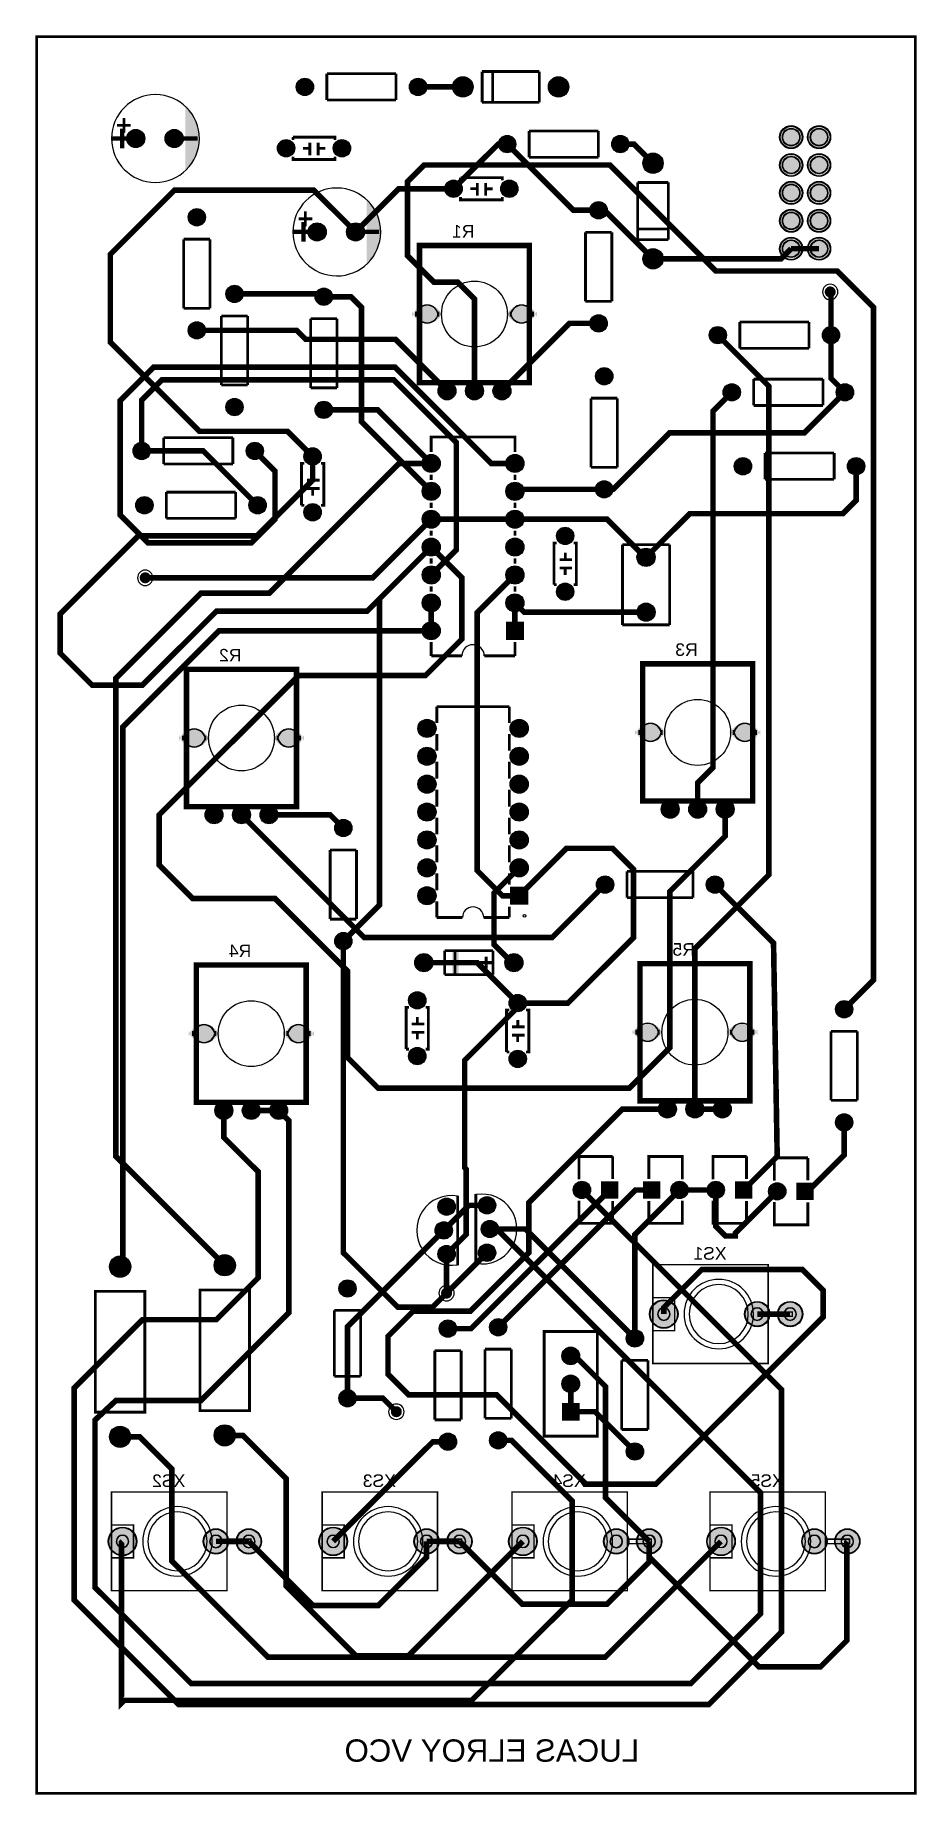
# Model space of a CAD drawing. Extents: x 4326 to 7485, y -399 to 5910.
import ezdxf

# ---------------------------------------------------------------- set-up
doc = ezdxf.new("R2010")
doc.units = 9
for name, color, linetype, true_color in [('BoardOutLine', 7, 'Continuous', 0xff00ff), ('BottomSilkLayer', 7, 'Continuous', 0x66cc33), ('BottomSolderMaskLayer', 7, 'Continuous', 0xaa00ff), ('Document', 7, 'Continuous', 0xffffff), ('Inner1', 7, 'Continuous', 0x999966), ('Inner2', 7, 'Continuous', 0x008000), ('Multi-Layer', 7, 'Continuous', 0xc0c0c0), ('TopLayer', 7, 'Continuous', 0xff0000), ('TopSilkLayer', 7, 'Continuous', 0xffcc00), ('TopSolderMaskLayer', 7, 'Continuous', 0x800080)]:
    doc.layers.add(name, color=color, linetype=linetype, true_color=true_color)
doc.styles.get("Standard").update_dxf_attribs({"font": 'arial.ttf'})

msp = doc.modelspace()

# ---------------------------------------------------------------- texts
at = {"layer": 'BottomSilkLayer', "text_generation_flag": 2}
for s, height, p in [('R1', 45, (5900, 5185)), ('R3', 45, (6700, 3685)), ('R2', 45, (5065, 3665)), ('R4', 45, (5100, 2605)), ('R5', 45, (6690, 2610)), ('XS1', 45, (6803.6, 1520)), ('XS2', 45, (4863.6, 705)), ('XS3', 45, (5618.6, 705)), ('XS4', 45, (6298.6, 705)), ('XS5', 45, (7008.6, 705)), ('LUCAS ELROY VCO', 80, (6490, -280))]:
    msp.add_text(s, height=height, dxfattribs=at).set_placement(p)

# ---------------------------------------------------------------- hatches: boundary and pattern name
at = {"layer": 'BottomSolderMaskLayer'}
for points in [[(5261.2, 5725, 1), (5323.2, 5725, 1)], [(5666.8, 5725, 1), (5728.8, 5725, 1)], [(5822.3, 5725, 1), (5895.2, 5725, 1)], [(6164.8, 5725, 1), (6237.7, 5725, 1)], [(4653.6, 5540, 1), (4718.6, 5540, 1)], [(4791.4, 5540, 1), (4856.4, 5540, 1)], [(6993.7, 5545, 1), (7076.3, 5545, 1)], [(7093.7, 5545, 1), (7176.3, 5545, 1)], [(5194, 5505, 1), (5256, 5505, 1)], [(5394, 5505, 1), (5456, 5505, 1)], [(5986.2, 5520, 1), (6048.2, 5520, 1)], [(6391.8, 5520, 1), (6453.8, 5520, 1)], [(6503.6, 5451.3, 1), (6576.4, 5451.3, 1)], [(6993.7, 5445, 1), (7076.3, 5445, 1)], [(7093.7, 5445, 1), (7176.3, 5445, 1)], [(5794, 5360, 1), (5856, 5360, 1)], [(5994, 5360, 1), (6056, 5360, 1)], [(6993.7, 5345, 1), (7076.3, 5345, 1)], [(7093.7, 5345, 1), (7176.3, 5345, 1)], [(6314, 5282.8, 1), (6376, 5282.8, 1)], [(4874, 5257.8, 1), (4936, 5257.8, 1)], [(5303.6, 5205, 1), (5368.6, 5205, 1)], [(5441.4, 5205, 1), (5506.4, 5205, 1)], [(6993.7, 5245, 1), (7076.3, 5245, 1)], [(7093.7, 5245, 1), (7176.3, 5245, 1)], [(6993.7, 5145, 1), (7076.3, 5145, 1)], [(7093.7, 5145, 1), (7176.3, 5145, 1)], [(6503.6, 5108.7, 1), (6576.4, 5108.7, 1)], [(5009, 4982.8, 1), (5071, 4982.8, 1)], [(5329, 4972.8, 1), (5391, 4972.8, 1)], [(5785.9, 4920.8, -0.785398), (5675.6, 4920.8), (5675.6, 4900.4, -0.785398), (5785.9, 4900.4)], [(6124.4, 4920.8, -0.785398), (6014.1, 4920.8), (6014.1, 4900.4, -0.785398), (6124.4, 4900.4)], [(4874, 4852.2, 1), (4936, 4852.2, 1)], [(6314, 4877.2, 1), (6376, 4877.2, 1)], [(6741.2, 4835, 1), (6803.2, 4835, 1)], [(7146.8, 4835, 1), (7208.8, 4835, 1)], [(6334, 4687.8, 1), (6396, 4687.8, 1)], [(5009, 4577.2, 1), (5071, 4577.2, 1)], [(5769.6, 4635, 1), (5833.6, 4635, 1)], [(5868, 4635, 1), (5932, 4635, 1)], [(5966.4, 4635, 1), (6030.4, 4635, 1)], [(6791.2, 4630, 1), (6853.2, 4630, 1)], [(7196.8, 4630, 1), (7258.8, 4630, 1)], [(5329, 4567.2, 1), (5391, 4567.2, 1)], [(4676.2, 4420, 1), (4738.2, 4420, 1)], [(5081.8, 4420, 1), (5143.8, 4420, 1)], [(5289, 4400, 1), (5351, 4400, 1)], [(5712.5, 4375, 1), (5777.5, 4375, 1)], [(6012.5, 4375, 1), (6077.5, 4375, 1)], [(6831.2, 4365, 1), (6893.2, 4365, 1)], [(7236.8, 4365, 1), (7298.8, 4365, 1)], [(5712.5, 4275, 1), (5777.5, 4275, 1)], [(6012.5, 4275, 1), (6077.5, 4275, 1)], [(6334, 4282.2, 1), (6396, 4282.2, 1)], [(4686.2, 4225, 1), (4748.2, 4225, 1)], [(5091.8, 4225, 1), (5153.8, 4225, 1)], [(5289, 4200, 1), (5351, 4200, 1)], [(5712.5, 4175, 1), (5777.5, 4175, 1)], [(6012.5, 4175, 1), (6077.5, 4175, 1)], [(5712.5, 4075, 1), (5777.5, 4075, 1)], [(6012.5, 4075, 1), (6077.5, 4075, 1)], [(6194, 4115, 1), (6256, 4115, 1)], [(6482.5, 4038.4, 1), (6547.5, 4038.4, 1)], [(5712.5, 3975, 1), (5777.5, 3975, 1)], [(6012.5, 3975, 1), (6077.5, 3975, 1)], [(6194, 3915, 1), (6256, 3915, 1)], [(5712.5, 3875, 1), (5777.5, 3875, 1)], [(6012.5, 3875, 1), (6077.5, 3875, 1)], [(6482.5, 3841.6, 1), (6547.5, 3841.6, 1)], [(5712.5, 3775, 1), (5777.5, 3775, 1)], [(6012.5, 3742.5), (6012.5, 3807.5), (6077.5, 3807.5), (6077.5, 3742.5)], [(4950.9, 3400.8, -0.785398), (4840.6, 3400.8), (4840.6, 3380.4, -0.785398), (4950.9, 3380.4)], [(5289.4, 3400.8, -0.785398), (5179.1, 3400.8), (5179.1, 3380.4, -0.785398), (5289.4, 3380.4)], [(5697.2, 3425, 1), (5762.2, 3425, 1)], [(6027.8, 3425, 1), (6092.8, 3425, 1)], [(6585.9, 3420.8, -0.785398), (6475.6, 3420.8), (6475.6, 3400.4, -0.785398), (6585.9, 3400.4)], [(6924.4, 3420.8, -0.785398), (6814.1, 3420.8), (6814.1, 3400.4, -0.785398), (6924.4, 3400.4)], [(5697.2, 3325, 1), (5762.2, 3325, 1)], [(6027.8, 3325, 1), (6092.8, 3325, 1)], [(5697.2, 3225, 1), (5762.2, 3225, 1)], [(6027.8, 3225, 1), (6092.8, 3225, 1)], [(5697.2, 3125, 1), (5762.2, 3125, 1)], [(6027.8, 3125, 1), (6092.8, 3125, 1)], [(6569.6, 3135, 1), (6633.6, 3135, 1)], [(6668, 3135, 1), (6732, 3135, 1)], [(6766.4, 3135, 1), (6830.4, 3135, 1)], [(4934.6, 3115, 1), (4998.6, 3115, 1)], [(5033, 3115, 1), (5097, 3115, 1)], [(5131.4, 3115, 1), (5195.4, 3115, 1)], [(5399, 3067.8, 1), (5461, 3067.8, 1)], [(5697.2, 3025, 1), (5762.2, 3025, 1)], [(6027.8, 3025, 1), (6092.8, 3025, 1)], [(5697.2, 2925, 1), (5762.2, 2925, 1)], [(6027.8, 2925, 1), (6092.8, 2925, 1)], [(5697.2, 2825, 1), (5762.2, 2825, 1)], [(6027.9, 2792.5), (6027.9, 2857.5), (6092.9, 2857.5), (6092.9, 2792.5)], [(6337.1, 2865, 1), (6399.1, 2865, 1)], [(6730.9, 2865, 1), (6792.9, 2865, 1)], [(5399, 2662.2, 1), (5461, 2662.2, 1)], [(5686.1, 2585, 1), (5751.1, 2585, 1)], [(6008.9, 2585, 1), (6073.9, 2585, 1)], [(5664, 2450, 1), (5726, 2450, 1)], [(6024, 2440, 1), (6086, 2440, 1)], [(7194, 2417.8, 1), (7256, 2417.8, 1)], [(4985.9, 2340.8, -0.785398), (4875.6, 2340.8), (4875.6, 2320.4, -0.785398), (4985.9, 2320.4)], [(5324.4, 2340.8, -0.785398), (5214.1, 2340.8), (5214.1, 2320.4, -0.785398), (5324.4, 2320.4)], [(6575.9, 2345.8, -0.785398), (6465.6, 2345.8), (6465.6, 2325.4, -0.785398), (6575.9, 2325.4)], [(6914.4, 2345.8, -0.785398), (6804.1, 2345.8), (6804.1, 2325.4, -0.785398), (6914.4, 2325.4)], [(5664, 2250, 1), (5726, 2250, 1)], [(6024, 2240, 1), (6086, 2240, 1)], [(4969.6, 2055, 1), (5033.6, 2055, 1)], [(5068, 2055, 1), (5132, 2055, 1)], [(5166.4, 2055, 1), (5230.4, 2055, 1)], [(6559.6, 2060, 1), (6623.6, 2060, 1)], [(6658, 2060, 1), (6722, 2060, 1)], [(6756.4, 2060, 1), (6820.4, 2060, 1)], [(7194, 2012.2, 1), (7256, 2012.2, 1)], [(6254, 1770, 1), (6316, 1770, 1)], [(6416, 1739), (6354, 1739), (6354, 1801), (6416, 1801)], [(6504, 1801), (6566, 1801), (6566, 1739), (6504, 1739)], [(6604, 1770, 1), (6666, 1770, 1)], [(6734, 1770, 1), (6796, 1770, 1)], [(6896, 1739), (6834, 1739), (6834, 1801), (6896, 1801)], [(6954, 1765, 1), (7016, 1765, 1)], [(7116, 1734), (7054, 1734), (7054, 1796), (7116, 1796)], [(5769, 1710, 1), (5831, 1710, 1)], [(5914, 1715, 1), (5976, 1715, 1)], [(5759, 1625, 1), (5821, 1625, 1)], [(5924, 1630, 1), (5986, 1630, 1)], [(4592, 1495.1, 1), (4668, 1495.1, 1)], [(4967, 1500.1, 1), (5043, 1500.1, 1)], [(5769, 1540, 1), (5831, 1540, 1)], [(5914, 1545, 1), (5976, 1545, 1)], [(5414, 1416.8, 1), (5476, 1416.8, 1)], [(6527.4, 1325, 1), (6629.8, 1325, 1)], [(6868, 1325, 1), (6958.6, 1325, 1)], [(6986.1, 1325, 1), (7076.7, 1325, 1)], [(5774, 1272.8, 1), (5836, 1272.8, 1)], [(5954, 1277.8, 1), (6016, 1277.8, 1)], [(6444, 1237.8, 1), (6506, 1237.8, 1)], [(6213.4, 1175, 1), (6276.6, 1175, 1)], [(6213.4, 1075, 1), (6276.6, 1075, 1)], [(5414, 1023.2, 1), (5476, 1023.2, 1)], [(6213.4, 943.4), (6213.4, 1006.6), (6276.6, 1006.6), (6276.6, 943.4)], [(4592, 884.9, 1), (4668, 884.9, 1)], [(4967, 889.9, 1), (5043, 889.9, 1)], [(5774, 867.2, 1), (5836, 867.2, 1)], [(5954, 872.2, 1), (6016, 872.2, 1)], [(6444, 832.2, 1), (6506, 832.2, 1)], [(4587.4, 510, 1), (4689.8, 510, 1)], [(4928, 510, 1), (5018.6, 510, 1)], [(5046.1, 510, 1), (5136.7, 510, 1)], [(5342.4, 510, 1), (5444.8, 510, 1)], [(5683, 510, 1), (5773.6, 510, 1)], [(5801.1, 510, 1), (5891.7, 510, 1)], [(6022.4, 510, 1), (6124.8, 510, 1)], [(6363, 510, 1), (6453.6, 510, 1)], [(6481.1, 510, 1), (6571.7, 510, 1)], [(6732.4, 510, 1), (6834.8, 510, 1)], [(7073, 510, 1), (7163.6, 510, 1)], [(7191.1, 510, 1), (7281.7, 510, 1)]]:
    msp.add_hatch(color=256, dxfattribs=at).paths.add_polyline_path(points)
at = {"layer": 'Document'}
for points in [[(4629, 5559.7), (4629, 5504.6), (4644.8, 5504.6), (4644.8, 5567.6), (4644.8, 5575.4), (4629, 5575.4)], [(4656.6, 5547.9), (4601.5, 5547.9), (4601.5, 5532.1), (4664.4, 5532.1), (4672.3, 5532.1), (4672.3, 5547.9)], [(4892.8, 5547.9), (4837.7, 5547.9), (4837.7, 5532.1), (4900.7, 5532.1), (4908.5, 5532.1), (4908.5, 5547.9)], [(5279, 5224.7), (5279, 5169.6), (5294.8, 5169.6), (5294.8, 5232.6), (5294.8, 5240.4), (5279, 5240.4)], [(5306.6, 5212.9), (5251.5, 5212.9), (5251.5, 5197.1), (5314.4, 5197.1), (5322.3, 5197.1), (5322.3, 5212.9)], [(5542.8, 5212.9), (5487.7, 5212.9), (5487.7, 5197.1), (5550.7, 5197.1), (5558.5, 5197.1), (5558.5, 5212.9)], [(5843, 2629.1), (5820.9, 2629.1), (5820.9, 2540.9), (5843, 2540.9)], [(5931.2, 2590.5), (5964.3, 2590.5), (5964.3, 2579.5), (5931.2, 2579.5), (5920.2, 2579.5), (5920.2, 2590.5)], [(5936.7, 2574), (5936.7, 2607), (5947.7, 2607), (5947.7, 2574), (5947.7, 2563), (5936.7, 2563)]]:
    msp.add_hatch(color=256, dxfattribs=at).paths.add_polyline_path(points)
at = {"layer": 'Multi-Layer'}
for points in [[(5262.2, 5725, 1), (5322.2, 5725, 1)], [(5667.8, 5725, 1), (5727.8, 5725, 1)], [(5823.3, 5725, 1), (5894.2, 5725, 1)], [(6165.8, 5725, 1), (6236.7, 5725, 1)], [(4654.6, 5540, 1), (4717.6, 5540, 1)], [(4792.4, 5540, 1), (4855.4, 5540, 1)], [(6995.6, 5545, 1), (7074.4, 5545, 1)], [(7095.6, 5545, 1), (7174.4, 5545, 1)], [(5195, 5505, 1), (5255, 5505, 1)], [(5395, 5505, 1), (5455, 5505, 1)], [(5987.2, 5520, 1), (6047.2, 5520, 1)], [(6392.8, 5520, 1), (6452.8, 5520, 1)], [(6504.6, 5451.3, 1), (6575.4, 5451.3, 1)], [(6995.6, 5445, 1), (7074.4, 5445, 1)], [(7095.6, 5445, 1), (7174.4, 5445, 1)], [(5795, 5360, 1), (5855, 5360, 1)], [(5995, 5360, 1), (6055, 5360, 1)], [(6995.6, 5345, 1), (7074.4, 5345, 1)], [(7095.6, 5345, 1), (7174.4, 5345, 1)], [(6315, 5282.8, 1), (6375, 5282.8, 1)], [(4875, 5257.8, 1), (4935, 5257.8, 1)], [(6995.6, 5245, 1), (7074.4, 5245, 1)], [(7095.6, 5245, 1), (7174.4, 5245, 1)], [(5304.6, 5205, 1), (5367.6, 5205, 1)], [(5442.4, 5205, 1), (5505.4, 5205, 1)], [(6995.6, 5145, 1), (7074.4, 5145, 1)], [(7095.6, 5145, 1), (7174.4, 5145, 1)], [(6504.6, 5108.7, 1), (6575.4, 5108.7, 1)], [(5010, 4982.8, 1), (5070, 4982.8, 1)], [(5330, 4972.8, 1), (5390, 4972.8, 1)], [(5783.9, 4920.4, -0.785398), (5677.6, 4920.4), (5677.6, 4900.7, -0.785398), (5783.9, 4900.7)], [(6122.4, 4920.4, -0.785398), (6016.1, 4920.4), (6016.1, 4900.7, -0.785398), (6122.4, 4900.7)], [(4875, 4852.2, 1), (4935, 4852.2, 1)], [(6315, 4877.2, 1), (6375, 4877.2, 1)], [(6742.2, 4835, 1), (6802.2, 4835, 1)], [(7147.8, 4835, 1), (7207.8, 4835, 1)], [(6335, 4687.8, 1), (6395, 4687.8, 1)], [(5010, 4577.2, 1), (5070, 4577.2, 1)], [(5771.6, 4635, 1), (5831.6, 4635, 1)], [(5870, 4635, 1), (5930, 4635, 1)], [(5968.4, 4635, 1), (6028.4, 4635, 1)], [(6792.2, 4630, 1), (6852.2, 4630, 1)], [(7197.8, 4630, 1), (7257.8, 4630, 1)], [(5330, 4567.2, 1), (5390, 4567.2, 1)], [(4677.2, 4420, 1), (4737.2, 4420, 1)], [(5082.8, 4420, 1), (5142.8, 4420, 1)], [(5290, 4400, 1), (5350, 4400, 1)], [(5713.5, 4375, 1), (5776.5, 4375, 1)], [(6013.5, 4375, 1), (6076.5, 4375, 1)], [(6832.2, 4365, 1), (6892.2, 4365, 1)], [(7237.8, 4365, 1), (7297.8, 4365, 1)], [(5713.5, 4275, 1), (5776.5, 4275, 1)], [(6013.5, 4275, 1), (6076.5, 4275, 1)], [(6335, 4282.2, 1), (6395, 4282.2, 1)], [(4687.2, 4225, 1), (4747.2, 4225, 1)], [(5092.8, 4225, 1), (5152.8, 4225, 1)], [(5290, 4200, 1), (5350, 4200, 1)], [(5713.5, 4175, 1), (5776.5, 4175, 1)], [(6013.5, 4175, 1), (6076.5, 4175, 1)], [(5713.5, 4075, 1), (5776.5, 4075, 1)], [(6013.5, 4075, 1), (6076.5, 4075, 1)], [(6195, 4115, 1), (6255, 4115, 1)], [(6483.5, 4038.4, 1), (6546.5, 4038.4, 1)], [(5713.5, 3975, 1), (5776.5, 3975, 1)], [(6013.5, 3975, 1), (6076.5, 3975, 1)], [(6195, 3915, 1), (6255, 3915, 1)], [(5713.5, 3875, 1), (5776.5, 3875, 1)], [(6013.5, 3875, 1), (6076.5, 3875, 1)], [(6483.5, 3841.6, 1), (6546.5, 3841.6, 1)], [(5713.5, 3775, 1), (5776.5, 3775, 1)], [(6013.5, 3743.5), (6013.5, 3806.5), (6076.5, 3806.5), (6076.5, 3743.5)], [(4948.9, 3400.4, -0.785398), (4842.6, 3400.4), (4842.6, 3380.7, -0.785398), (4948.9, 3380.7)], [(5287.4, 3400.4, -0.785398), (5181.1, 3400.4), (5181.1, 3380.7, -0.785398), (5287.4, 3380.7)], [(5698.2, 3425, 1), (5761.2, 3425, 1)], [(6028.8, 3425, 1), (6091.8, 3425, 1)], [(6583.9, 3420.4, -0.785398), (6477.6, 3420.4), (6477.6, 3400.7, -0.785398), (6583.9, 3400.7)], [(6922.4, 3420.4, -0.785398), (6816.1, 3420.4), (6816.1, 3400.7, -0.785398), (6922.4, 3400.7)], [(5698.2, 3325, 1), (5761.2, 3325, 1)], [(6028.8, 3325, 1), (6091.8, 3325, 1)], [(5698.2, 3225, 1), (5761.2, 3225, 1)], [(6028.8, 3225, 1), (6091.8, 3225, 1)], [(5698.2, 3125, 1), (5761.2, 3125, 1)], [(6028.8, 3125, 1), (6091.8, 3125, 1)], [(6571.6, 3135, 1), (6631.6, 3135, 1)], [(6670, 3135, 1), (6730, 3135, 1)], [(6768.4, 3135, 1), (6828.4, 3135, 1)], [(4936.6, 3115, 1), (4996.6, 3115, 1)], [(5035, 3115, 1), (5095, 3115, 1)], [(5133.4, 3115, 1), (5193.4, 3115, 1)], [(5400, 3067.8, 1), (5460, 3067.8, 1)], [(5698.2, 3025, 1), (5761.2, 3025, 1)], [(6028.8, 3025, 1), (6091.8, 3025, 1)], [(5698.2, 2925, 1), (5761.2, 2925, 1)], [(6028.8, 2925, 1), (6091.8, 2925, 1)], [(5698.2, 2825, 1), (5761.2, 2825, 1)], [(6028.9, 2793.5), (6028.9, 2856.5), (6091.9, 2856.5), (6091.9, 2793.5)], [(6338.1, 2865, 1), (6398.1, 2865, 1)], [(6731.9, 2865, 1), (6791.9, 2865, 1)], [(5400, 2662.2, 1), (5460, 2662.2, 1)], [(5687.1, 2585, 1), (5750.1, 2585, 1)], [(6009.9, 2585, 1), (6072.9, 2585, 1)], [(5665, 2450, 1), (5725, 2450, 1)], [(6025, 2440, 1), (6085, 2440, 1)], [(7195, 2417.8, 1), (7255, 2417.8, 1)], [(4983.9, 2340.4, -0.785398), (4877.6, 2340.4), (4877.6, 2320.7, -0.785398), (4983.9, 2320.7)], [(5322.4, 2340.4, -0.785398), (5216.1, 2340.4), (5216.1, 2320.7, -0.785398), (5322.4, 2320.7)], [(6573.9, 2345.4, -0.785398), (6467.6, 2345.4), (6467.6, 2325.7, -0.785398), (6573.9, 2325.7)], [(6912.4, 2345.4, -0.785398), (6806.1, 2345.4), (6806.1, 2325.7, -0.785398), (6912.4, 2325.7)], [(5665, 2250, 1), (5725, 2250, 1)], [(6025, 2240, 1), (6085, 2240, 1)], [(4971.6, 2055, 1), (5031.6, 2055, 1)], [(5070, 2055, 1), (5130, 2055, 1)], [(5168.4, 2055, 1), (5228.4, 2055, 1)], [(6561.6, 2060, 1), (6621.6, 2060, 1)], [(6660, 2060, 1), (6720, 2060, 1)], [(6758.4, 2060, 1), (6818.4, 2060, 1)], [(7195, 2012.2, 1), (7255, 2012.2, 1)], [(6255, 1770, 1), (6315, 1770, 1)], [(6415, 1740), (6355, 1740), (6355, 1800), (6415, 1800)], [(6505, 1800), (6565, 1800), (6565, 1740), (6505, 1740)], [(6605, 1770, 1), (6665, 1770, 1)], [(6735, 1770, 1), (6795, 1770, 1)], [(6895, 1740), (6835, 1740), (6835, 1800), (6895, 1800)], [(6955, 1765, 1), (7015, 1765, 1)], [(7115, 1735), (7055, 1735), (7055, 1795), (7115, 1795)], [(5770, 1710, 1), (5830, 1710, 1)], [(5915, 1715, 1), (5975, 1715, 1)], [(5760, 1625, 1), (5820, 1625, 1)], [(5925, 1630, 1), (5985, 1630, 1)], [(4593, 1495.1, 1), (4667, 1495.1, 1)], [(4968, 1500.1, 1), (5042, 1500.1, 1)], [(5770, 1540, 1), (5830, 1540, 1)], [(5915, 1545, 1), (5975, 1545, 1)], [(5415, 1416.8, 1), (5475, 1416.8, 1)], [(6529.4, 1325, 1), (6627.8, 1325, 1)], [(6870, 1325, 1), (6956.6, 1325, 1)], [(6988.1, 1325, 1), (7074.7, 1325, 1)], [(5775, 1272.8, 1), (5835, 1272.8, 1)], [(5955, 1277.8, 1), (6015, 1277.8, 1)], [(6445, 1237.8, 1), (6505, 1237.8, 1)], [(6214.4, 1175, 1), (6275.6, 1175, 1)], [(6214.4, 1075, 1), (6275.6, 1075, 1)], [(5415, 1023.2, 1), (5475, 1023.2, 1)], [(6214.4, 944.4), (6214.4, 1005.6), (6275.6, 1005.6), (6275.6, 944.4)], [(4593, 884.9, 1), (4667, 884.9, 1)], [(4968, 889.9, 1), (5042, 889.9, 1)], [(5775, 867.2, 1), (5835, 867.2, 1)], [(5955, 872.2, 1), (6015, 872.2, 1)], [(6445, 832.2, 1), (6505, 832.2, 1)], [(4589.4, 510, 1), (4687.8, 510, 1)], [(4930, 510, 1), (5016.6, 510, 1)], [(5048.1, 510, 1), (5134.7, 510, 1)], [(5344.4, 510, 1), (5442.8, 510, 1)], [(5685, 510, 1), (5771.6, 510, 1)], [(5803.1, 510, 1), (5889.7, 510, 1)], [(6024.4, 510, 1), (6122.8, 510, 1)], [(6365, 510, 1), (6451.6, 510, 1)], [(6483.1, 510, 1), (6569.7, 510, 1)], [(6734.4, 510, 1), (6832.8, 510, 1)], [(7075, 510, 1), (7161.6, 510, 1)], [(7193.1, 510, 1), (7279.7, 510, 1)]]:
    msp.add_hatch(color=256, dxfattribs=at).paths.add_polyline_path(points)
at = {"layer": 'TopLayer'}
for points in [[(7155.3, 4990), (7155.5, 4992.4), (7155.9, 4994.7), (7156.6, 4997), (7157.6, 4999.2), (7158.8, 5001.2), (7160.3, 5003), (7161.9, 5004.7), (7163.8, 5006.2), (7165.8, 5007.4), (7168, 5008.4), (7170.3, 5009.1), (7172.6, 5009.5), (7175, 5009.7), (7175, 5009.7), (7177.4, 5009.5), (7179.7, 5009.1), (7182, 5008.4), (7184.2, 5007.4), (7186.2, 5006.2), (7188.1, 5004.7), (7189.7, 5003), (7191.2, 5001.2), (7192.4, 4999.2), (7193.4, 4997), (7194.1, 4994.7), (7194.5, 4992.4), (7194.7, 4990), (7194.7, 4990), (7194.5, 4987.6), (7194.1, 4985.3), (7193.4, 4983), (7192.4, 4980.8), (7191.2, 4978.8), (7189.7, 4977), (7188.1, 4975.3), (7186.2, 4973.8), (7184.2, 4972.6), (7182, 4971.6), (7179.7, 4970.9), (7177.4, 4970.5), (7175, 4970.3), (7175, 4970.3), (7172.6, 4970.5), (7170.3, 4970.9), (7168, 4971.6), (7165.8, 4972.6), (7163.8, 4973.8), (7161.9, 4975.3), (7160.3, 4977), (7158.8, 4978.8), (7157.6, 4980.8), (7156.6, 4983), (7155.9, 4985.3), (7155.5, 4987.6), (7155.3, 4990)], [(4700.3, 3965), (4700.5, 3967.4), (4700.9, 3969.7), (4701.6, 3972), (4702.6, 3974.2), (4703.8, 3976.2), (4705.3, 3978), (4706.9, 3979.7), (4708.8, 3981.2), (4710.8, 3982.4), (4713, 3983.4), (4715.3, 3984.1), (4717.6, 3984.5), (4720, 3984.7), (4720, 3984.7), (4722.4, 3984.5), (4724.7, 3984.1), (4727, 3983.4), (4729.2, 3982.4), (4731.2, 3981.2), (4733.1, 3979.7), (4734.7, 3978), (4736.2, 3976.2), (4737.4, 3974.2), (4738.4, 3972), (4739.1, 3969.7), (4739.5, 3967.4), (4739.7, 3965), (4739.7, 3965), (4739.5, 3962.6), (4739.1, 3960.3), (4738.4, 3958), (4737.4, 3955.8), (4736.2, 3953.8), (4734.7, 3952), (4733.1, 3950.3), (4731.2, 3948.8), (4729.2, 3947.6), (4727, 3946.6), (4724.7, 3945.9), (4722.4, 3945.5), (4720, 3945.3), (4720, 3945.3), (4717.6, 3945.5), (4715.3, 3945.9), (4713, 3946.6), (4710.8, 3947.6), (4708.8, 3948.8), (4706.9, 3950.3), (4705.3, 3952), (4703.8, 3953.8), (4702.6, 3955.8), (4701.6, 3958), (4700.9, 3960.3), (4700.5, 3962.6), (4700.3, 3965)], [(5780.3, 1400), (5780.5, 1402.4), (5780.9, 1404.7), (5781.6, 1407), (5782.6, 1409.2), (5783.8, 1411.2), (5785.3, 1413), (5786.9, 1414.7), (5788.8, 1416.2), (5790.8, 1417.4), (5793, 1418.4), (5795.3, 1419.1), (5797.6, 1419.5), (5800, 1419.7), (5800, 1419.7), (5802.4, 1419.5), (5804.7, 1419.1), (5807, 1418.4), (5809.2, 1417.4), (5811.2, 1416.2), (5813.1, 1414.7), (5814.7, 1413), (5816.2, 1411.2), (5817.4, 1409.2), (5818.4, 1407), (5819.1, 1404.7), (5819.5, 1402.4), (5819.7, 1400), (5819.7, 1400), (5819.5, 1397.6), (5819.1, 1395.3), (5818.4, 1393), (5817.4, 1390.8), (5816.2, 1388.8), (5814.7, 1387), (5813.1, 1385.3), (5811.2, 1383.8), (5809.2, 1382.6), (5807, 1381.6), (5804.7, 1380.9), (5802.4, 1380.5), (5800, 1380.3), (5800, 1380.3), (5797.6, 1380.5), (5795.3, 1380.9), (5793, 1381.6), (5790.8, 1382.6), (5788.8, 1383.8), (5786.9, 1385.3), (5785.3, 1387), (5783.8, 1388.8), (5782.6, 1390.8), (5781.6, 1393), (5780.9, 1395.3), (5780.5, 1397.6), (5780.3, 1400)], [(5600.3, 975), (5600.5, 977.4), (5600.9, 979.7), (5601.6, 982), (5602.6, 984.2), (5603.8, 986.2), (5605.3, 988), (5606.9, 989.7), (5608.8, 991.2), (5610.8, 992.4), (5613, 993.4), (5615.3, 994.1), (5617.6, 994.5), (5620, 994.7), (5620, 994.7), (5622.4, 994.5), (5624.7, 994.1), (5627, 993.4), (5629.2, 992.4), (5631.2, 991.2), (5633.1, 989.7), (5634.7, 988), (5636.2, 986.2), (5637.4, 984.2), (5638.4, 982), (5639.1, 979.7), (5639.5, 977.4), (5639.7, 975), (5639.7, 975), (5639.5, 972.6), (5639.1, 970.3), (5638.4, 968), (5637.4, 965.8), (5636.2, 963.8), (5634.7, 962), (5633.1, 960.3), (5631.2, 958.8), (5629.2, 957.6), (5627, 956.6), (5624.7, 955.9), (5622.4, 955.5), (5620, 955.3), (5620, 955.3), (5617.6, 955.5), (5615.3, 955.9), (5613, 956.6), (5610.8, 957.6), (5608.8, 958.8), (5606.9, 960.3), (5605.3, 962), (5603.8, 963.8), (5602.6, 965.8), (5601.6, 968), (5600.9, 970.3), (5600.5, 972.6), (5600.3, 975)]]:
    msp.add_hatch(color=256, dxfattribs=at).paths.add_polyline_path(points)
at = {"layer": 'TopSilkLayer'}
for points in [[(4863.3, 5421.9), (4865.8, 5424.6), (4868.3, 5427.4), (4870.7, 5430.2), (4873.1, 5433.1), (4875.4, 5436), (4877.6, 5439), (4879.7, 5442.1), (4881.8, 5445.1), (4883.9, 5448.3), (4885.8, 5451.4), (4887.7, 5454.6), (4889.5, 5457.9), (4891.3, 5461.2), (4893, 5464.5), (4894.6, 5467.9), (4896.1, 5471.2), (4897.6, 5474.7), (4898.9, 5478.1), (4900.3, 5481.6), (4901.5, 5485.1), (4902.6, 5488.7), (4903.7, 5492.2), (4904.7, 5495.8), (4905.6, 5499.4), (4906.5, 5503.1), (4907.2, 5506.7), (4907.9, 5510.4), (4908.5, 5514), (4909.1, 5517.7), (4909.5, 5521.4), (4909.9, 5525.1), (4910.1, 5528.8), (4910.4, 5532.6), (4910.5, 5536.3), (4910.5, 5540), (4910.5, 5543.7), (4910.4, 5547.4), (4910.1, 5551.2), (4909.9, 5554.9), (4909.5, 5558.6), (4909.1, 5562.3), (4908.5, 5566), (4907.9, 5569.6), (4907.2, 5573.3), (4906.5, 5576.9), (4905.6, 5580.6), (4904.7, 5584.2), (4903.7, 5587.8), (4902.6, 5591.3), (4901.5, 5594.9), (4900.3, 5598.4), (4898.9, 5601.9), (4897.6, 5605.3), (4896.1, 5608.8), (4894.6, 5612.1), (4893, 5615.5), (4891.3, 5618.8), (4889.5, 5622.1), (4887.7, 5625.4), (4885.8, 5628.6), (4883.9, 5631.7), (4881.8, 5634.9), (4879.7, 5637.9), (4877.6, 5641), (4875.4, 5644), (4873.1, 5646.9), (4870.7, 5649.8), (4868.3, 5652.6), (4865.8, 5655.4), (4863.3, 5658.1)], [(5513.3, 5086.9), (5515.8, 5089.6), (5518.3, 5092.4), (5520.7, 5095.2), (5523.1, 5098.1), (5525.4, 5101), (5527.6, 5104), (5529.7, 5107.1), (5531.8, 5110.1), (5533.9, 5113.3), (5535.8, 5116.4), (5537.7, 5119.6), (5539.5, 5122.9), (5541.3, 5126.2), (5543, 5129.5), (5544.6, 5132.9), (5546.1, 5136.2), (5547.6, 5139.7), (5548.9, 5143.1), (5550.3, 5146.6), (5551.5, 5150.1), (5552.6, 5153.7), (5553.7, 5157.2), (5554.7, 5160.8), (5555.6, 5164.4), (5556.5, 5168.1), (5557.2, 5171.7), (5557.9, 5175.4), (5558.5, 5179), (5559.1, 5182.7), (5559.5, 5186.4), (5559.9, 5190.1), (5560.1, 5193.8), (5560.4, 5197.6), (5560.5, 5201.3), (5560.5, 5205), (5560.5, 5208.7), (5560.4, 5212.4), (5560.1, 5216.2), (5559.9, 5219.9), (5559.5, 5223.6), (5559.1, 5227.3), (5558.5, 5231), (5557.9, 5234.6), (5557.2, 5238.3), (5556.5, 5241.9), (5555.6, 5245.6), (5554.7, 5249.2), (5553.7, 5252.8), (5552.6, 5256.3), (5551.5, 5259.9), (5550.3, 5263.4), (5548.9, 5266.9), (5547.6, 5270.3), (5546.1, 5273.8), (5544.6, 5277.1), (5543, 5280.5), (5541.3, 5283.8), (5539.5, 5287.1), (5537.7, 5290.4), (5535.8, 5293.6), (5533.9, 5296.7), (5531.8, 5299.9), (5529.7, 5302.9), (5527.6, 5306), (5525.4, 5309), (5523.1, 5311.9), (5520.7, 5314.8), (5518.3, 5317.6), (5515.8, 5320.4), (5513.3, 5323.1)]]:
    msp.add_hatch(color=256, dxfattribs=at).paths.add_polyline_path(points)
at = {"layer": 'TopSolderMaskLayer'}
for points in [[(5261.2, 5725, 1), (5323.2, 5725, 1)], [(5666.8, 5725, 1), (5728.8, 5725, 1)], [(5822.3, 5725, 1), (5895.2, 5725, 1)], [(6164.8, 5725, 1), (6237.7, 5725, 1)], [(4653.6, 5540, 1), (4718.6, 5540, 1)], [(4791.4, 5540, 1), (4856.4, 5540, 1)], [(6993.7, 5545, 1), (7076.3, 5545, 1)], [(7093.7, 5545, 1), (7176.3, 5545, 1)], [(5194, 5505, 1), (5256, 5505, 1)], [(5394, 5505, 1), (5456, 5505, 1)], [(5986.2, 5520, 1), (6048.2, 5520, 1)], [(6391.8, 5520, 1), (6453.8, 5520, 1)], [(6503.6, 5451.3, 1), (6576.4, 5451.3, 1)], [(6993.7, 5445, 1), (7076.3, 5445, 1)], [(7093.7, 5445, 1), (7176.3, 5445, 1)], [(5794, 5360, 1), (5856, 5360, 1)], [(5994, 5360, 1), (6056, 5360, 1)], [(6993.7, 5345, 1), (7076.3, 5345, 1)], [(7093.7, 5345, 1), (7176.3, 5345, 1)], [(6314, 5282.8, 1), (6376, 5282.8, 1)], [(4874, 5257.8, 1), (4936, 5257.8, 1)], [(5303.6, 5205, 1), (5368.6, 5205, 1)], [(5441.4, 5205, 1), (5506.4, 5205, 1)], [(6993.7, 5245, 1), (7076.3, 5245, 1)], [(7093.7, 5245, 1), (7176.3, 5245, 1)], [(6993.7, 5145, 1), (7076.3, 5145, 1)], [(7093.7, 5145, 1), (7176.3, 5145, 1)], [(6503.6, 5108.7, 1), (6576.4, 5108.7, 1)], [(5009, 4982.8, 1), (5071, 4982.8, 1)], [(5329, 4972.8, 1), (5391, 4972.8, 1)], [(5785.9, 4920.8, -0.785398), (5675.6, 4920.8), (5675.6, 4900.4, -0.785398), (5785.9, 4900.4)], [(6124.4, 4920.8, -0.785398), (6014.1, 4920.8), (6014.1, 4900.4, -0.785398), (6124.4, 4900.4)], [(4874, 4852.2, 1), (4936, 4852.2, 1)], [(6314, 4877.2, 1), (6376, 4877.2, 1)], [(6741.2, 4835, 1), (6803.2, 4835, 1)], [(7146.8, 4835, 1), (7208.8, 4835, 1)], [(6334, 4687.8, 1), (6396, 4687.8, 1)], [(5009, 4577.2, 1), (5071, 4577.2, 1)], [(5769.6, 4635, 1), (5833.6, 4635, 1)], [(5868, 4635, 1), (5932, 4635, 1)], [(5966.4, 4635, 1), (6030.4, 4635, 1)], [(6791.2, 4630, 1), (6853.2, 4630, 1)], [(7196.8, 4630, 1), (7258.8, 4630, 1)], [(5329, 4567.2, 1), (5391, 4567.2, 1)], [(4676.2, 4420, 1), (4738.2, 4420, 1)], [(5081.8, 4420, 1), (5143.8, 4420, 1)], [(5289, 4400, 1), (5351, 4400, 1)], [(5712.5, 4375, 1), (5777.5, 4375, 1)], [(6012.5, 4375, 1), (6077.5, 4375, 1)], [(6831.2, 4365, 1), (6893.2, 4365, 1)], [(7236.8, 4365, 1), (7298.8, 4365, 1)], [(5712.5, 4275, 1), (5777.5, 4275, 1)], [(6012.5, 4275, 1), (6077.5, 4275, 1)], [(6334, 4282.2, 1), (6396, 4282.2, 1)], [(4686.2, 4225, 1), (4748.2, 4225, 1)], [(5091.8, 4225, 1), (5153.8, 4225, 1)], [(5289, 4200, 1), (5351, 4200, 1)], [(5712.5, 4175, 1), (5777.5, 4175, 1)], [(6012.5, 4175, 1), (6077.5, 4175, 1)], [(5712.5, 4075, 1), (5777.5, 4075, 1)], [(6012.5, 4075, 1), (6077.5, 4075, 1)], [(6194, 4115, 1), (6256, 4115, 1)], [(6482.5, 4038.4, 1), (6547.5, 4038.4, 1)], [(5712.5, 3975, 1), (5777.5, 3975, 1)], [(6012.5, 3975, 1), (6077.5, 3975, 1)], [(6194, 3915, 1), (6256, 3915, 1)], [(5712.5, 3875, 1), (5777.5, 3875, 1)], [(6012.5, 3875, 1), (6077.5, 3875, 1)], [(6482.5, 3841.6, 1), (6547.5, 3841.6, 1)], [(5712.5, 3775, 1), (5777.5, 3775, 1)], [(6012.5, 3742.5), (6012.5, 3807.5), (6077.5, 3807.5), (6077.5, 3742.5)], [(4950.9, 3400.8, -0.785398), (4840.6, 3400.8), (4840.6, 3380.4, -0.785398), (4950.9, 3380.4)], [(5289.4, 3400.8, -0.785398), (5179.1, 3400.8), (5179.1, 3380.4, -0.785398), (5289.4, 3380.4)], [(5697.2, 3425, 1), (5762.2, 3425, 1)], [(6027.8, 3425, 1), (6092.8, 3425, 1)], [(6585.9, 3420.8, -0.785398), (6475.6, 3420.8), (6475.6, 3400.4, -0.785398), (6585.9, 3400.4)], [(6924.4, 3420.8, -0.785398), (6814.1, 3420.8), (6814.1, 3400.4, -0.785398), (6924.4, 3400.4)], [(5697.2, 3325, 1), (5762.2, 3325, 1)], [(6027.8, 3325, 1), (6092.8, 3325, 1)], [(5697.2, 3225, 1), (5762.2, 3225, 1)], [(6027.8, 3225, 1), (6092.8, 3225, 1)], [(5697.2, 3125, 1), (5762.2, 3125, 1)], [(6027.8, 3125, 1), (6092.8, 3125, 1)], [(6569.6, 3135, 1), (6633.6, 3135, 1)], [(6668, 3135, 1), (6732, 3135, 1)], [(6766.4, 3135, 1), (6830.4, 3135, 1)], [(4934.6, 3115, 1), (4998.6, 3115, 1)], [(5033, 3115, 1), (5097, 3115, 1)], [(5131.4, 3115, 1), (5195.4, 3115, 1)], [(5399, 3067.8, 1), (5461, 3067.8, 1)], [(5697.2, 3025, 1), (5762.2, 3025, 1)], [(6027.8, 3025, 1), (6092.8, 3025, 1)], [(5697.2, 2925, 1), (5762.2, 2925, 1)], [(6027.8, 2925, 1), (6092.8, 2925, 1)], [(5697.2, 2825, 1), (5762.2, 2825, 1)], [(6027.9, 2792.5), (6027.9, 2857.5), (6092.9, 2857.5), (6092.9, 2792.5)], [(6337.1, 2865, 1), (6399.1, 2865, 1)], [(6730.9, 2865, 1), (6792.9, 2865, 1)], [(5399, 2662.2, 1), (5461, 2662.2, 1)], [(5686.1, 2585, 1), (5751.1, 2585, 1)], [(6008.9, 2585, 1), (6073.9, 2585, 1)], [(5664, 2450, 1), (5726, 2450, 1)], [(6024, 2440, 1), (6086, 2440, 1)], [(7194, 2417.8, 1), (7256, 2417.8, 1)], [(4985.9, 2340.8, -0.785398), (4875.6, 2340.8), (4875.6, 2320.4, -0.785398), (4985.9, 2320.4)], [(5324.4, 2340.8, -0.785398), (5214.1, 2340.8), (5214.1, 2320.4, -0.785398), (5324.4, 2320.4)], [(6575.9, 2345.8, -0.785398), (6465.6, 2345.8), (6465.6, 2325.4, -0.785398), (6575.9, 2325.4)], [(6914.4, 2345.8, -0.785398), (6804.1, 2345.8), (6804.1, 2325.4, -0.785398), (6914.4, 2325.4)], [(5664, 2250, 1), (5726, 2250, 1)], [(6024, 2240, 1), (6086, 2240, 1)], [(4969.6, 2055, 1), (5033.6, 2055, 1)], [(5068, 2055, 1), (5132, 2055, 1)], [(5166.4, 2055, 1), (5230.4, 2055, 1)], [(6559.6, 2060, 1), (6623.6, 2060, 1)], [(6658, 2060, 1), (6722, 2060, 1)], [(6756.4, 2060, 1), (6820.4, 2060, 1)], [(7194, 2012.2, 1), (7256, 2012.2, 1)], [(6254, 1770, 1), (6316, 1770, 1)], [(6416, 1739), (6354, 1739), (6354, 1801), (6416, 1801)], [(6504, 1801), (6566, 1801), (6566, 1739), (6504, 1739)], [(6604, 1770, 1), (6666, 1770, 1)], [(6734, 1770, 1), (6796, 1770, 1)], [(6896, 1739), (6834, 1739), (6834, 1801), (6896, 1801)], [(6954, 1765, 1), (7016, 1765, 1)], [(7116, 1734), (7054, 1734), (7054, 1796), (7116, 1796)], [(5769, 1710, 1), (5831, 1710, 1)], [(5914, 1715, 1), (5976, 1715, 1)], [(5759, 1625, 1), (5821, 1625, 1)], [(5924, 1630, 1), (5986, 1630, 1)], [(4592, 1495.1, 1), (4668, 1495.1, 1)], [(4967, 1500.1, 1), (5043, 1500.1, 1)], [(5769, 1540, 1), (5831, 1540, 1)], [(5914, 1545, 1), (5976, 1545, 1)], [(5414, 1416.8, 1), (5476, 1416.8, 1)], [(6527.4, 1325, 1), (6629.8, 1325, 1)], [(6868, 1325, 1), (6958.6, 1325, 1)], [(6986.1, 1325, 1), (7076.7, 1325, 1)], [(5774, 1272.8, 1), (5836, 1272.8, 1)], [(5954, 1277.8, 1), (6016, 1277.8, 1)], [(6444, 1237.8, 1), (6506, 1237.8, 1)], [(6213.4, 1175, 1), (6276.6, 1175, 1)], [(6213.4, 1075, 1), (6276.6, 1075, 1)], [(5414, 1023.2, 1), (5476, 1023.2, 1)], [(6213.4, 943.4), (6213.4, 1006.6), (6276.6, 1006.6), (6276.6, 943.4)], [(4592, 884.9, 1), (4668, 884.9, 1)], [(4967, 889.9, 1), (5043, 889.9, 1)], [(5774, 867.2, 1), (5836, 867.2, 1)], [(5954, 872.2, 1), (6016, 872.2, 1)], [(6444, 832.2, 1), (6506, 832.2, 1)], [(4587.4, 510, 1), (4689.8, 510, 1)], [(4928, 510, 1), (5018.6, 510, 1)], [(5046.1, 510, 1), (5136.7, 510, 1)], [(5342.4, 510, 1), (5444.8, 510, 1)], [(5683, 510, 1), (5773.6, 510, 1)], [(5801.1, 510, 1), (5891.7, 510, 1)], [(6022.4, 510, 1), (6124.8, 510, 1)], [(6363, 510, 1), (6453.6, 510, 1)], [(6481.1, 510, 1), (6571.7, 510, 1)], [(6732.4, 510, 1), (6834.8, 510, 1)], [(7073, 510, 1), (7163.6, 510, 1)], [(7191.1, 510, 1), (7281.7, 510, 1)]]:
    msp.add_hatch(color=256, dxfattribs=at).paths.add_polyline_path(points)

# ---------------------------------------------------------------- linework, layer by layer
at = {"layer": 'BoardOutLine', "const_width": 10}
msp.add_lwpolyline([(4330.7, 5905.5), (7480.3, 5905.5), (7480.3, -393.7), (4330.7, -393.7), (4330.7, 5905.5)], close=True, dxfattribs=at)
at = {"layer": 'BottomSilkLayer'}
for points, const_width in [([(6096.9, 5156.7), (5703.1, 5156.7), (5703.1, 4664.5), (6096.9, 4664.5), (6096.9, 5156.7)], 19.7), ([(6896.9, 3656.7), (6503.1, 3656.7), (6503.1, 3164.5), (6896.9, 3164.5), (6896.9, 3656.7)], 19.7), ([(5261.9, 3636.7), (4868.1, 3636.7), (4868.1, 3144.5), (5261.9, 3144.5), (5261.9, 3636.7)], 19.7), ([(6886.9, 2581.7), (6493.1, 2581.7), (6493.1, 2089.5), (6886.9, 2089.5), (6886.9, 2581.7)], 19.7), ([(5296.9, 2576.7), (4903.1, 2576.7), (4903.1, 2084.5), (5296.9, 2084.5), (5296.9, 2576.7)], 19.7), ([(6539.2, 1147.8), (6952.6, 1147.8), (6952.6, 1317.1), (6952.6, 1502.2), (6539.2, 1502.2), (6539.2, 1384.1), (6539.2, 1265.9), (6539.2, 1147.8)], 5), ([(4599.2, 332.8), (5012.6, 332.8), (5012.6, 502.1), (5012.6, 687.2), (4599.2, 687.2), (4599.2, 569.1), (4599.2, 450.9), (4599.2, 332.8)], 5), ([(5354.2, 332.8), (5767.6, 332.8), (5767.6, 502.1), (5767.6, 687.2), (5354.2, 687.2), (5354.2, 569.1), (5354.2, 450.9), (5354.2, 332.8)], 5), ([(6034.2, 332.8), (6447.6, 332.8), (6447.6, 502.1), (6447.6, 687.2), (6034.2, 687.2), (6034.2, 569.1), (6034.2, 450.9), (6034.2, 332.8)], 5), ([(6744.2, 332.8), (7157.6, 332.8), (7157.6, 502.1), (7157.6, 687.2), (6744.2, 687.2), (6744.2, 569.1), (6744.2, 450.9), (6744.2, 332.8)], 5)]:
    msp.add_lwpolyline(points, close=True, dxfattribs=dict(at, const_width=const_width))
at = {"layer": 'BottomSilkLayer', "const_width": 5}
for points in [[(6539.2, 1384.1), (6618, 1384.1), (6618, 1265.9), (6539.2, 1265.9)], [(6956.6, 1332.9), (7039.2, 1332.9), (7039.2, 1317.1), (6952.6, 1317.1)], [(4599.2, 569.1), (4678, 569.1), (4678, 450.9), (4599.2, 450.9)], [(5354.2, 569.1), (5433, 569.1), (5433, 450.9), (5354.2, 450.9)], [(6034.2, 569.1), (6113, 569.1), (6113, 450.9), (6034.2, 450.9)], [(6744.2, 569.1), (6823, 569.1), (6823, 450.9), (6744.2, 450.9)], [(5016.6, 517.9), (5099.2, 517.9), (5099.2, 502.1), (5012.6, 502.1)], [(5771.6, 517.9), (5854.2, 517.9), (5854.2, 502.1), (5767.6, 502.1)], [(6451.6, 517.9), (6534.2, 517.9), (6534.2, 502.1), (6447.6, 502.1)], [(7161.6, 517.9), (7244.2, 517.9), (7244.2, 502.1), (7157.6, 502.1)]]:
    msp.add_lwpolyline(points, dxfattribs=at)
at = {"layer": 'BottomSilkLayer'}
for centre in [(5900, 4910.6), (5065, 3390.6), (6700, 3410.6), (5100, 2330.6), (6690, 2335.6)]:
    msp.add_circle(centre, 118.1, dxfattribs=at)
for centre, radius, start in [((6775.6, 1325), 124.5, 270.07133), ((6775.6, 1325), 105.9, 270.07031), ((4835.6, 510), 124.5, 270.07133), ((5590.6, 510), 124.5, 270.07133), ((6270.6, 510), 124.5, 270.07133), ((6980.6, 510), 124.5, 270.07133), ((4835.6, 510), 105.9, 270.07031), ((5590.6, 510), 105.9, 270.07031), ((6270.6, 510), 105.9, 270.07031), ((6980.6, 510), 105.9, 270.07031)]:
    msp.add_arc(centre, radius, start, 270, dxfattribs=at)
at = {"layer": 'BottomSolderMaskLayer'}
for points in [[(5690.1, 4918.8), (5690.1, 4902.4)], [(5771.3, 4918.8), (5771.3, 4902.4)], [(6028.7, 4918.8), (6028.7, 4902.4)], [(6109.9, 4918.8), (6109.9, 4902.4)], [(6490.1, 3418.8), (6490.1, 3402.4)], [(6571.3, 3418.8), (6571.3, 3402.4)], [(6828.7, 3418.8), (6828.7, 3402.4)], [(6909.9, 3418.8), (6909.9, 3402.4)], [(4855.1, 3398.8), (4855.1, 3382.4)], [(4936.3, 3398.8), (4936.3, 3382.4)], [(5193.7, 3398.8), (5193.7, 3382.4)], [(5274.9, 3398.8), (5274.9, 3382.4)], [(4890.1, 2338.8), (4890.1, 2322.4)], [(4971.3, 2338.8), (4971.3, 2322.4)], [(5228.7, 2338.8), (5228.7, 2322.4)], [(5309.9, 2338.8), (5309.9, 2322.4)], [(6480.1, 2343.8), (6480.1, 2327.4)], [(6561.3, 2343.8), (6561.3, 2327.4)], [(6818.7, 2343.8), (6818.7, 2327.4)], [(6899.9, 2343.8), (6899.9, 2327.4)], [(6556.1, 1325), (6556.1, 1325)], [(6601.1, 1325), (6601.1, 1325)], [(6890.6, 1325), (6890.6, 1325)], [(6935.9, 1325), (6935.9, 1325)], [(7008.7, 1325), (7008.7, 1325)], [(7054, 1325), (7054, 1325)], [(4616.1, 510), (4616.1, 510)], [(4661.1, 510), (4661.1, 510)], [(4950.6, 510), (4950.6, 510)], [(4995.9, 510), (4995.9, 510)], [(5068.7, 510), (5068.7, 510)], [(5114, 510), (5114, 510)], [(5371.1, 510), (5371.1, 510)], [(5416.1, 510), (5416.1, 510)], [(5705.6, 510), (5705.6, 510)], [(5750.9, 510), (5750.9, 510)], [(5823.7, 510), (5823.7, 510)], [(5869, 510), (5869, 510)], [(6051.1, 510), (6051.1, 510)], [(6096.1, 510), (6096.1, 510)], [(6385.6, 510), (6385.6, 510)], [(6430.9, 510), (6430.9, 510)], [(6503.7, 510), (6503.7, 510)], [(6549, 510), (6549, 510)], [(6761.1, 510), (6761.1, 510)], [(6806.1, 510), (6806.1, 510)], [(7095.6, 510), (7095.6, 510)], [(7140.9, 510), (7140.9, 510)], [(7213.7, 510), (7213.7, 510)], [(7259, 510), (7259, 510)]]:
    msp.add_lwpolyline(points, close=True, dxfattribs=at)
for centre, radius in [((5292.2, 5725), 31), ((5292.2, 5725), 20.3), ((5697.8, 5725), 31), ((5697.8, 5725), 20.3), ((5858.7, 5725), 36.4), ((5858.7, 5725), 20.2), ((6201.3, 5725), 36.4), ((6201.3, 5725), 20.2), ((4686.1, 5540), 32.5), ((4686.1, 5540), 20.3), ((4823.9, 5540), 32.5), ((4823.9, 5540), 20.3), ((7035, 5545), 41.3), ((7035, 5545), 31.5), ((7135, 5545), 41.3), ((7135, 5545), 31.5), ((5225, 5505), 31), ((5225, 5505), 18.6), ((5425, 5505), 31), ((5425, 5505), 18.6), ((6017.2, 5520), 31), ((6017.2, 5520), 20.3), ((6422.8, 5520), 31), ((6422.8, 5520), 20.3), ((6540, 5451.3), 36.4), ((6540, 5451.3), 20.2), ((7035, 5445), 41.3), ((7035, 5445), 31.5), ((7135, 5445), 41.3), ((7135, 5445), 31.5), ((5825, 5360), 31), ((5825, 5360), 18.6), ((6025, 5360), 31), ((6025, 5360), 18.6), ((7035, 5345), 41.3), ((7035, 5345), 31.5), ((7135, 5345), 41.3), ((7135, 5345), 31.5), ((6345, 5282.8), 31), ((6345, 5282.8), 20.3), ((4905, 5257.8), 31), ((4905, 5257.8), 20.3), ((5336.1, 5205), 32.5), ((5473.9, 5205), 32.5), ((7035, 5245), 41.3), ((7035, 5245), 31.5), ((7135, 5245), 41.3), ((7135, 5245), 31.5), ((5336.1, 5205), 20.3), ((5473.9, 5205), 20.3), ((7035, 5145), 41.3), ((7035, 5145), 31.5), ((7135, 5145), 41.3), ((7135, 5145), 31.5), ((6540, 5108.7), 36.4), ((6540, 5108.7), 20.2), ((5040, 4982.8), 31), ((5040, 4982.8), 20.3), ((5360, 4972.8), 31), ((5360, 4972.8), 20.3), ((4905, 4852.2), 31), ((4905, 4852.2), 20.3), ((6345, 4877.2), 31), ((6345, 4877.2), 20.3), ((6772.2, 4835), 31), ((7177.8, 4835), 31), ((6772.2, 4835), 20.3), ((7177.8, 4835), 20.3), ((6365, 4687.8), 31), ((6365, 4687.8), 20.3), ((5040, 4577.2), 31), ((5801.6, 4635), 32), ((5801.6, 4635), 19.2), ((5900, 4635), 32), ((5900, 4635), 19.2), ((5998.4, 4635), 32), ((5998.4, 4635), 19.2), ((6822.2, 4630), 31), ((6822.2, 4630), 20.3), ((7227.8, 4630), 31), ((7227.8, 4630), 20.3), ((5040, 4577.2), 20.3), ((5360, 4567.2), 31), ((5360, 4567.2), 20.3), ((4707.2, 4420), 31), ((4707.2, 4420), 20.3), ((5112.8, 4420), 31), ((5112.8, 4420), 20.3), ((5320, 4400), 31), ((5320, 4400), 18.6), ((5745, 4375), 32.5), ((5745, 4375), 18.3), ((6045, 4375), 32.5), ((6045, 4375), 18.3), ((6862.2, 4365), 31), ((6862.2, 4365), 20.3), ((7267.8, 4365), 31), ((7267.8, 4365), 20.3), ((5745, 4275), 32.5), ((5745, 4275), 18.3), ((6045, 4275), 32.5), ((6045, 4275), 18.3), ((6365, 4282.2), 31), ((6365, 4282.2), 20.3), ((4717.2, 4225), 31), ((4717.2, 4225), 20.3), ((5122.8, 4225), 31), ((5122.8, 4225), 20.3), ((5320, 4200), 31), ((5320, 4200), 18.6), ((5745, 4175), 32.5), ((5745, 4175), 18.3), ((6045, 4175), 32.5), ((6045, 4175), 18.3), ((5745, 4075), 32.5), ((6045, 4075), 32.5), ((6225, 4115), 31), ((6225, 4115), 18.6), ((5745, 4075), 18.3), ((6045, 4075), 18.3), ((6515, 4038.4), 32.5), ((6515, 4038.4), 18.3), ((5745, 3975), 32.5), ((5745, 3975), 18.3), ((6045, 3975), 32.5), ((6045, 3975), 18.3), ((6225, 3915), 31), ((6225, 3915), 18.6), ((5745, 3875), 32.5), ((5745, 3875), 18.3), ((6045, 3875), 32.5), ((6045, 3875), 18.3), ((6515, 3841.6), 32.5), ((6515, 3841.6), 18.3), ((5745, 3775), 32.5), ((5745, 3775), 18.3), ((6045, 3775), 18.3), ((5729.7, 3425), 32.5), ((5729.6, 3425), 16.5), ((6060.3, 3425), 32.5), ((6060.4, 3425), 16.5), ((5729.7, 3325), 32.5), ((6060.3, 3325), 32.5), ((5729.6, 3325), 16.5), ((6060.4, 3325), 16.5), ((5729.7, 3225), 32.5), ((5729.6, 3225), 16.5), ((6060.3, 3225), 32.5), ((6060.4, 3225), 16.5), ((5729.7, 3125), 32.5), ((6060.3, 3125), 32.5), ((6601.6, 3135), 32), ((6700, 3135), 32), ((6798.4, 3135), 32), ((4966.6, 3115), 32), ((4966.6, 3115), 19.2), ((5065, 3115), 32), ((5065, 3115), 19.2), ((5163.4, 3115), 32), ((5163.4, 3115), 19.2), ((5430, 3067.8), 31), ((5729.6, 3125), 16.5), ((6060.4, 3125), 16.5), ((6601.6, 3135), 19.2), ((6700, 3135), 19.2), ((6798.4, 3135), 19.2), ((5430, 3067.8), 20.3), ((5729.7, 3025), 32.5), ((5729.6, 3025), 16.5), ((6060.3, 3025), 32.5), ((6060.4, 3025), 16.5), ((5729.7, 2925), 32.5), ((5729.6, 2925), 16.5), ((6060.3, 2925), 32.5), ((6060.4, 2925), 16.5), ((5729.7, 2825), 32.5), ((5729.6, 2825), 16.5), ((6060.4, 2825), 16.5), ((6368.1, 2865), 31), ((6368.2, 2865), 20.3), ((6761.9, 2865), 31), ((6761.8, 2865), 20.3), ((5430, 2662.2), 31), ((5430, 2662.2), 20.3), ((5718.6, 2585), 32.5), ((5718.6, 2585), 16.2), ((6041.4, 2585), 32.5), ((6041.4, 2585), 16.2), ((5695, 2450), 31), ((5695, 2450), 18.6), ((6055, 2440), 31), ((6055, 2440), 18.6), ((7225, 2417.8), 31), ((7225, 2417.8), 20.3), ((5695, 2250), 31), ((5695, 2250), 18.6), ((6055, 2240), 31), ((6055, 2240), 18.6), ((5001.6, 2055), 32), ((5100, 2055), 32), ((5198.4, 2055), 32), ((6591.6, 2060), 32), ((6690, 2060), 32), ((6788.4, 2060), 32), ((5001.6, 2055), 19.2), ((5100, 2055), 19.2), ((5198.4, 2055), 19.2), ((6591.6, 2060), 19.2), ((6690, 2060), 19.2), ((6788.4, 2060), 19.2), ((7225, 2012.2), 31), ((7225, 2012.2), 20.3), ((6285, 1770), 31), ((6285, 1770), 20.3), ((6385, 1770), 20.3), ((6535, 1770), 20.3), ((6635, 1770), 31), ((6635, 1770), 20.3), ((6765, 1770), 31), ((6765, 1770), 20.3), ((6865, 1770), 20.3), ((6985, 1765), 31), ((6985, 1765), 20.3), ((7085, 1765), 20.3), ((5800, 1710), 31), ((5800, 1710), 18.6), ((5945, 1715), 31), ((5945, 1715), 18.6), ((5790, 1625), 31), ((5790, 1625), 18.6), ((5955, 1630), 31), ((5955, 1630), 18.6), ((4630, 1495.1), 38), ((4630, 1495.1), 22.2), ((5005, 1500.1), 38), ((5005, 1500.1), 22.2), ((5800, 1540), 31), ((5800, 1540), 18.6), ((5945, 1545), 31), ((5945, 1545), 18.6), ((5445, 1416.8), 31), ((5445, 1416.8), 20.3), ((6578.6, 1325), 51.2), ((6913.3, 1325), 45.3), ((7031.4, 1325), 45.3), ((5805, 1272.8), 31), ((5805, 1272.8), 20.3), ((5985, 1277.8), 31), ((5985, 1277.8), 20.3), ((6475, 1237.8), 31), ((6245, 1175), 31.6), ((6475, 1237.8), 20.3), ((6245, 1175), 16.1), ((6245, 1075), 31.6), ((6245, 1075), 16.1), ((5445, 1023.2), 31), ((5445, 1023.2), 20.3), ((6245, 975), 16.1), ((4630, 884.9), 38), ((4630, 884.9), 22.2), ((5005, 889.9), 38), ((5005, 889.9), 22.2), ((5805, 867.2), 31), ((5805, 867.2), 20.3), ((5985, 872.2), 31), ((5985, 872.2), 20.3), ((6475, 832.2), 31), ((6475, 832.2), 20.3), ((4638.6, 510), 51.2), ((4973.3, 510), 45.3), ((5091.4, 510), 45.3), ((5393.6, 510), 51.2), ((5728.3, 510), 45.3), ((5846.4, 510), 45.3), ((6073.6, 510), 51.2), ((6408.3, 510), 45.3), ((6526.4, 510), 45.3), ((6783.6, 510), 51.2), ((7118.3, 510), 45.3), ((7236.4, 510), 45.3)]:
    msp.add_circle(centre, radius, dxfattribs=at)
for centre, radius, start, end in [((5730.7, 4902.4), 40.6, 360, 540), ((6069.3, 4902.4), 40.6, 360, 540), ((5730.7, 4918.8), 40.6, 540, 360), ((6069.3, 4918.8), 40.6, 540, 360), ((4895.7, 3382.4), 40.6, 360, 540), ((5234.3, 3382.4), 40.6, 360, 540), ((6530.7, 3402.4), 40.6, 360, 540), ((6530.7, 3418.8), 40.6, 540, 360), ((6869.3, 3402.4), 40.6, 360, 540), ((6869.3, 3418.8), 40.6, 540, 360), ((4895.7, 3398.8), 40.6, 540, 360), ((5234.3, 3398.8), 40.6, 540, 360), ((4930.7, 2322.4), 40.6, 360, 540), ((4930.7, 2338.8), 40.6, 540, 360), ((5269.3, 2322.4), 40.6, 360, 540), ((5269.3, 2338.8), 40.6, 540, 360), ((6520.7, 2327.4), 40.6, 360, 540), ((6520.7, 2343.8), 40.6, 540, 360), ((6859.3, 2327.4), 40.6, 360, 540), ((6859.3, 2343.8), 40.6, 540, 360), ((6578.6, 1325), 22.5, 360, 180), ((6578.6, 1325), 22.5, 180, 360), ((6913.3, 1325), 22.6, 360, 180), ((6913.3, 1325), 22.6, 180, 360), ((7031.4, 1325), 22.6, 360, 180), ((7031.4, 1325), 22.6, 180, 360), ((4638.6, 510), 22.5, 360, 180), ((4638.6, 510), 22.5, 180, 360), ((4973.3, 510), 22.6, 360, 180), ((4973.3, 510), 22.6, 180, 360), ((5091.4, 510), 22.6, 360, 180), ((5091.4, 510), 22.6, 180, 360), ((5393.6, 510), 22.5, 360, 180), ((5393.6, 510), 22.5, 180, 360), ((5728.3, 510), 22.6, 360, 180), ((5728.3, 510), 22.6, 180, 360), ((5846.4, 510), 22.6, 360, 180), ((5846.4, 510), 22.6, 180, 360), ((6073.6, 510), 22.5, 360, 180), ((6073.6, 510), 22.5, 180, 360), ((6408.3, 510), 22.6, 360, 180), ((6408.3, 510), 22.6, 180, 360), ((6526.4, 510), 22.6, 360, 180), ((6526.4, 510), 22.6, 180, 360), ((6783.6, 510), 22.5, 360, 180), ((6783.6, 510), 22.5, 180, 360), ((7118.3, 510), 22.6, 360, 180), ((7118.3, 510), 22.6, 180, 360), ((7236.4, 510), 22.6, 360, 180), ((7236.4, 510), 22.6, 180, 360)]:
    msp.add_arc(centre, radius, start, end, dxfattribs=at)
at = {"layer": 'Document'}
for centre in [(7175, 4989.9), (4720, 3964.9), (5800, 1399.9), (5620, 974.9)]:
    msp.add_arc(centre, 27.6, 0.14553, 359.85447, dxfattribs=at)
at = {"layer": 'Inner1', "const_width": 20}
for points in [[(5697.8, 5725), (5858.7, 5725)], [(6017.2, 5520), (5985, 5520), (5825, 5360)], [(6345, 5282.8), (6254.5, 5282.8), (6017.2, 5520)], [(6422.8, 5520), (6471.3, 5520), (6540, 5451.3)], [(5473.9, 5205), (5323.9, 5355), (4825, 5355), (4595, 5125), (4595, 4810), (4915, 4490), (5230, 4490), (5320, 4400)], [(5825, 5360), (5628.9, 5360), (5473.9, 5205)], [(6540, 5108.7), (6998.7, 5108.7), (7035, 5145)], [(5040, 4982.8), (5350, 4982.8), (5360, 4972.8)], [(5360, 4972.8), (5457.2, 4972.8), (5495, 4935), (5495, 4525), (5745, 4275)], [(6345, 4877.2), (6240.7, 4877.2), (5998.4, 4635)], [(7177.8, 4835), (7177.8, 4680), (7227.8, 4630)], [(6365, 4282.2), (6397.2, 4282.2), (6600, 4485), (7082.8, 4485), (7227.8, 4630)], [(5320, 4400), (5320, 4315), (5120, 4115), (4695, 4115), (4415, 3835), (4415, 3695), (4530, 3580), (4710, 3580), (4975, 3845), (5515, 3845), (5745, 4075)], [(7267.8, 4365), (7267.8, 4242.8), (7220, 4195), (6671.6, 4195), (6515, 4038.4)], [(6365, 4282.2), (6052.2, 4282.2), (6045, 4275)], [(5745, 4175), (6045, 4175)], [(6798.4, 3135), (6798.4, 3038.4), (6600, 2840), (6600, 2280), (6455, 2135), (5555, 2135), (5445, 2245), (5445, 2555), (5185, 2815), (4890, 2815), (4770, 2935), (4770, 3115), (5270, 3615), (5725, 3615), (5855, 3745), (5855, 3965), (5745, 4075)], [(6045, 3975), (5910, 3840), (5910, 2915), (6000, 2825), (6060.3, 2825)], [(5745, 3875), (5745, 3775)], [(6045, 3775), (6045, 3875)], [(6045, 3875), (6078.4, 3841.6), (6515, 3841.6)], [(4630, 1495.1), (4640, 1505.1), (4640, 3430), (4985, 3775), (5745, 3775)], [(5065, 3115), (5505, 2675), (6178.1, 2675), (6368.1, 2865)], [(5430, 3067.8), (5382.8, 3115), (5163.4, 3115)], [(6060.3, 2825), (6230.3, 2995), (6395, 2995), (6470, 2920), (6470, 2675), (6235, 2440), (6055, 2440)], [(6865, 1770), (6985, 1890), (6971.9, 2655), (6761.9, 2865)], [(6055, 2440), (5910, 2585), (5718.6, 2585)], [(6591.6, 2060), (6430, 2060), (6095, 1725), (6095, 1545), (5885, 1335), (5680, 1335), (5590, 1245), (5590, 1110), (5665, 1035), (5980, 1035), (6300, 715), (6550, 715), (7150, 1315), (7150, 1410), (7075, 1485), (6715, 1485), (6578.6, 1348.6), (6578.6, 1325)], [(7225, 2012.2), (7225, 1895), (7095, 1765), (7085, 1765)], [(5805, 1272.8), (5887.8, 1272.8), (6385, 1770)], [(5985, 1277.8), (6477.2, 1770), (6535, 1770)], [(6475, 1237.8), (6475, 1610), (6635, 1770)], [(6765, 1770), (6765, 1640), (6800, 1605), (6835, 1605), (6835, 1615), (6985, 1765)], [(5945, 1715), (5880, 1715), (5790, 1625)], [(5445, 1023.2), (5445, 1280), (5790, 1625)], [(7031.4, 1325), (6913.3, 1325)], [(6245, 1075), (6245, 975)], [(6475, 832.2), (6332.2, 975), (6245, 975)], [(6073.6, 510), (5663.6, 100), (5475, 100), (5225, 350), (5225, 735), (5070.1, 889.9), (5005, 889.9)], [(4638.6, 510), (4635, 506.4), (4635, -70), (4645, -60), (5890, -60), (6250, 300), (6250, 655), (6032.8, 872.2), (5985, 872.2)], [(5393.6, 510), (5750.9, 867.2), (5805, 867.2)], [(5091.4, 510), (4973.3, 510)], [(5728.3, 510), (5846.4, 510)], [(7236.4, 510), (7235, 508.6), (7235, 155), (7140, 60), (6920, 60), (6526.4, 453.6), (6526.4, 510)]]:
    msp.add_lwpolyline(points, dxfattribs=at)
at = {"layer": 'Inner2', "const_width": 20}
for points in [[(7225, 2417.8), (7330, 2522.8), (7330, 4935), (7200, 5065), (6765, 5065), (6385, 5445), (5720, 5445), (5660, 5385), (5660, 5120), (5755, 5025), (5840, 5025), (5900, 4965), (5900, 4635)], [(6345, 5282.8), (6366, 5282.8), (6540, 5108.7)], [(7035, 5145), (7135, 5145)], [(5801.6, 4635), (5616.6, 4820), (5295, 4820), (5262.8, 4852.2), (4905, 4852.2)], [(6772.2, 4835), (6955, 4652.2), (6955, 2900), (6690, 2635), (6690, 2060)], [(5112.8, 4420), (5185, 4347.8), (5185, 4175), (5100, 4090), (4730, 4090), (4630, 4190), (4630, 4600), (4750, 4720), (5615, 4720), (5960, 4375), (6045, 4375)], [(5745, 3975), (5835, 4065), (5835, 4450), (5610, 4675), (4780, 4675), (4707.2, 4602.2), (4707.2, 4420)], [(6822.2, 4630), (6755, 4562.8), (6755, 3285), (6700, 3230), (6700, 3135)], [(5745, 4375), (5552.8, 4567.2), (5360, 4567.2)], [(5122.8, 4225), (4927.8, 4420), (4707.2, 4420)], [(5005, 1500.1), (4615, 1890.1), (4615, 3605), (4920, 3910), (5165, 3910), (5630, 4375), (5745, 4375)], [(6045, 4175), (6375, 4175), (6511.6, 4038.4), (6515, 4038.4)], [(5745, 4075), (5560, 3890), (5560, 2792.2), (5430, 2662.2)], [(6060.3, 2925), (5970, 2834.7), (5970, 2650), (6035, 2585), (6041.4, 2585)], [(5945, 1545), (5750, 1350), (5625, 1350), (5430, 1545), (5430, 2662.2)], [(5800, 1540), (5870, 1610), (5870, 1845), (5865, 1850), (5865, 2235), (6055, 2425), (6055, 2440)], [(6285, 1770), (7000, 1055), (7000, 185), (6740, -75), (4840, -75), (4465, 300), (4465, 1060), (4710, 1305), (4975, 1305), (5125, 1455), (5125, 1835), (5001.6, 1958.4), (5001.6, 2055)], [(5198.4, 2055), (5235, 2018.4), (5235, 1330), (4920, 1015), (4615, 1015), (4540, 945), (4540, 345), (4885, 0), (6675, 0), (6925, 250), (6925, 685), (5980, 1630), (5955, 1630)], [(5198.4, 2055), (5100, 2055)], [(6690, 2060), (6788.4, 2060)], [(6635, 1770), (6765, 1770)], [(6475, 1237.8), (6082.8, 1630), (5955, 1630)], [(6526.4, 510), (6370, 666.4), (6370, 1065), (6260, 1175), (6245, 1175)], [(6783.6, 510), (6368.6, 95), (5160, 95), (4815, 440), (4815, 770), (4700.1, 884.9), (4630, 884.9)], [(5091.4, 510), (5321.4, 280), (5555, 280), (5728.3, 453.3), (5728.3, 510)], [(5846.4, 510), (5728.3, 510)], [(5846.4, 510), (6071.4, 285), (6375, 285), (6526.4, 436.4), (6526.4, 510)]]:
    msp.add_lwpolyline(points, dxfattribs=at)
at = {"layer": 'Multi-Layer'}
for points in [[(5691.3, 4918.5), (5691.3, 4902.7)], [(5770.1, 4918.5), (5770.1, 4902.7)], [(6029.9, 4918.5), (6029.9, 4902.7)], [(6108.7, 4918.5), (6108.7, 4902.7)], [(6491.3, 3418.5), (6491.3, 3402.7)], [(6570.1, 3418.5), (6570.1, 3402.7)], [(6829.9, 3418.5), (6829.9, 3402.7)], [(6908.7, 3418.5), (6908.7, 3402.7)], [(4856.3, 3398.5), (4856.3, 3382.7)], [(4935.1, 3398.5), (4935.1, 3382.7)], [(5194.9, 3398.5), (5194.9, 3382.7)], [(5273.7, 3398.5), (5273.7, 3382.7)], [(4891.3, 2338.5), (4891.3, 2322.7)], [(4970.1, 2338.5), (4970.1, 2322.7)], [(5229.9, 2338.5), (5229.9, 2322.7)], [(5308.7, 2338.5), (5308.7, 2322.7)], [(6481.3, 2343.5), (6481.3, 2327.7)], [(6560.1, 2343.5), (6560.1, 2327.7)], [(6819.9, 2343.5), (6819.9, 2327.7)], [(6898.7, 2343.5), (6898.7, 2327.7)], [(6557, 1325), (6557, 1325)], [(6600.3, 1325), (6600.3, 1325)], [(6891.6, 1325), (6891.6, 1325)], [(6934.9, 1325), (6934.9, 1325)], [(7009.7, 1325), (7009.7, 1325)], [(7053, 1325), (7053, 1325)], [(4617, 510), (4617, 510)], [(4660.3, 510), (4660.3, 510)], [(4951.6, 510), (4951.6, 510)], [(4994.9, 510), (4994.9, 510)], [(5069.7, 510), (5069.7, 510)], [(5113, 510), (5113, 510)], [(5372, 510), (5372, 510)], [(5415.3, 510), (5415.3, 510)], [(5706.6, 510), (5706.6, 510)], [(5749.9, 510), (5749.9, 510)], [(5824.7, 510), (5824.7, 510)], [(5868, 510), (5868, 510)], [(6052, 510), (6052, 510)], [(6095.3, 510), (6095.3, 510)], [(6386.6, 510), (6386.6, 510)], [(6429.9, 510), (6429.9, 510)], [(6504.7, 510), (6504.7, 510)], [(6548, 510), (6548, 510)], [(6762, 510), (6762, 510)], [(6805.3, 510), (6805.3, 510)], [(7096.6, 510), (7096.6, 510)], [(7139.9, 510), (7139.9, 510)], [(7214.7, 510), (7214.7, 510)], [(7258, 510), (7258, 510)]]:
    msp.add_lwpolyline(points, close=True, dxfattribs=at)
for centre, radius in [((5292.2, 5725), 30), ((5292.2, 5725), 19.7), ((5697.8, 5725), 30), ((5697.8, 5725), 19.7), ((5858.7, 5725), 35.4), ((5858.7, 5725), 19.7), ((6201.3, 5725), 35.4), ((6201.3, 5725), 19.7), ((4686.1, 5540), 31.5), ((4686.1, 5540), 19.7), ((4823.9, 5540), 31.5), ((4823.9, 5540), 19.7), ((7035, 5545), 39.4), ((7035, 5545), 30), ((7135, 5545), 39.4), ((7135, 5545), 30), ((5225, 5505), 30), ((5225, 5505), 18), ((5425, 5505), 30), ((5425, 5505), 18), ((6017.2, 5520), 30), ((6017.2, 5520), 19.7), ((6422.8, 5520), 30), ((6422.8, 5520), 19.7), ((6540, 5451.3), 35.4), ((6540, 5451.3), 19.7), ((7035, 5445), 39.4), ((7035, 5445), 30), ((7135, 5445), 39.4), ((7135, 5445), 30), ((5825, 5360), 30), ((5825, 5360), 18), ((6025, 5360), 30), ((6025, 5360), 18), ((7035, 5345), 39.4), ((7035, 5345), 30), ((7135, 5345), 39.4), ((7135, 5345), 30), ((6345, 5282.8), 30), ((6345, 5282.8), 19.7), ((4905, 5257.8), 30), ((4905, 5257.8), 19.7), ((7035, 5245), 39.4), ((7035, 5245), 30), ((7135, 5245), 39.4), ((7135, 5245), 30), ((5336.1, 5205), 31.5), ((5336.1, 5205), 19.7), ((5473.9, 5205), 31.5), ((5473.9, 5205), 19.7), ((7035, 5145), 39.4), ((7035, 5145), 30), ((7135, 5145), 39.4), ((7135, 5145), 30), ((6540, 5108.7), 35.4), ((6540, 5108.7), 19.7), ((5040, 4982.8), 30), ((5040, 4982.8), 19.7), ((5360, 4972.8), 30), ((5360, 4972.8), 19.7), ((4905, 4852.2), 30), ((4905, 4852.2), 19.7), ((6345, 4877.2), 30), ((6345, 4877.2), 19.7), ((6772.2, 4835), 30), ((7177.8, 4835), 30), ((6772.2, 4835), 19.7), ((7177.8, 4835), 19.7), ((6365, 4687.8), 30), ((6365, 4687.8), 19.7), ((5040, 4577.2), 30), ((5801.6, 4635), 30), ((5801.6, 4635), 18), ((5900, 4635), 30), ((5900, 4635), 18), ((5998.4, 4635), 30), ((5998.4, 4635), 18), ((6822.2, 4630), 30), ((6822.2, 4630), 19.7), ((7227.8, 4630), 30), ((7227.8, 4630), 19.7), ((5040, 4577.2), 19.7), ((5360, 4567.2), 30), ((5360, 4567.2), 19.7), ((4707.2, 4420), 30), ((4707.2, 4420), 19.7), ((5112.8, 4420), 30), ((5112.8, 4420), 19.7), ((5320, 4400), 30), ((5320, 4400), 18), ((5745, 4375), 31.5), ((5745, 4375), 17.7), ((6045, 4375), 31.5), ((6045, 4375), 17.7), ((6862.2, 4365), 30), ((6862.2, 4365), 19.7), ((7267.8, 4365), 30), ((7267.8, 4365), 19.7), ((5745, 4275), 31.5), ((5745, 4275), 17.7), ((6045, 4275), 31.5), ((6045, 4275), 17.7), ((6365, 4282.2), 30), ((6365, 4282.2), 19.7), ((4717.2, 4225), 30), ((4717.2, 4225), 19.7), ((5122.8, 4225), 30), ((5122.8, 4225), 19.7), ((5320, 4200), 30), ((5320, 4200), 18), ((5745, 4175), 31.5), ((5745, 4175), 17.7), ((6045, 4175), 31.5), ((6045, 4175), 17.7), ((5745, 4075), 31.5), ((6045, 4075), 31.5), ((6225, 4115), 30), ((6225, 4115), 18), ((5745, 4075), 17.7), ((6045, 4075), 17.7), ((6515, 4038.4), 31.5), ((6515, 4038.4), 17.7), ((5745, 3975), 31.5), ((5745, 3975), 17.7), ((6045, 3975), 31.5), ((6045, 3975), 17.7), ((6225, 3915), 30), ((6225, 3915), 18), ((5745, 3875), 31.5), ((5745, 3875), 17.7), ((6045, 3875), 31.5), ((6045, 3875), 17.7), ((6515, 3841.6), 31.5), ((6515, 3841.6), 17.7), ((5745, 3775), 31.5), ((5745, 3775), 17.7), ((6045, 3775), 17.7), ((5729.7, 3425), 31.5), ((5729.6, 3425), 16), ((6060.3, 3425), 31.5), ((6060.4, 3425), 16), ((5729.7, 3325), 31.5), ((6060.3, 3325), 31.5), ((5729.6, 3325), 16), ((6060.4, 3325), 16), ((5729.7, 3225), 31.5), ((5729.6, 3225), 16), ((6060.3, 3225), 31.5), ((6060.4, 3225), 16), ((5729.7, 3125), 31.5), ((6060.3, 3125), 31.5), ((6601.6, 3135), 30), ((6700, 3135), 30), ((6798.4, 3135), 30), ((4966.6, 3115), 30), ((4966.6, 3115), 18), ((5065, 3115), 30), ((5065, 3115), 18), ((5163.4, 3115), 30), ((5163.4, 3115), 18), ((5430, 3067.8), 30), ((5729.6, 3125), 16), ((6060.4, 3125), 16), ((6601.6, 3135), 18), ((6700, 3135), 18), ((6798.4, 3135), 18), ((5430, 3067.8), 19.7), ((5729.7, 3025), 31.5), ((5729.6, 3025), 16), ((6060.3, 3025), 31.5), ((6060.4, 3025), 16), ((5729.7, 2925), 31.5), ((5729.6, 2925), 16), ((6060.3, 2925), 31.5), ((6060.4, 2925), 16), ((5729.7, 2825), 31.5), ((5729.6, 2825), 16), ((6060.4, 2825), 16), ((6368.1, 2865), 30), ((6368.2, 2865), 19.7), ((6761.9, 2865), 30), ((6761.8, 2865), 19.7), ((5430, 2662.2), 30), ((5430, 2662.2), 19.7), ((5718.6, 2585), 31.5), ((5718.6, 2585), 15.7), ((6041.4, 2585), 31.5), ((6041.4, 2585), 15.7), ((5695, 2450), 30), ((5695, 2450), 18), ((6055, 2440), 30), ((6055, 2440), 18), ((7225, 2417.8), 30), ((7225, 2417.8), 19.7), ((5695, 2250), 30), ((5695, 2250), 18), ((6055, 2240), 30), ((6055, 2240), 18), ((5001.6, 2055), 30), ((5100, 2055), 30), ((5198.4, 2055), 30), ((6591.6, 2060), 30), ((6690, 2060), 30), ((6788.4, 2060), 30), ((5001.6, 2055), 18), ((5100, 2055), 18), ((5198.4, 2055), 18), ((6591.6, 2060), 18), ((6690, 2060), 18), ((6788.4, 2060), 18), ((7225, 2012.2), 30), ((7225, 2012.2), 19.7), ((6285, 1770), 30), ((6285, 1770), 19.7), ((6385, 1770), 19.7), ((6535, 1770), 19.7), ((6635, 1770), 30), ((6635, 1770), 19.7), ((6765, 1770), 30), ((6765, 1770), 19.7), ((6865, 1770), 19.7), ((6985, 1765), 30), ((6985, 1765), 19.7), ((7085, 1765), 19.7), ((5800, 1710), 30), ((5800, 1710), 18), ((5945, 1715), 30), ((5945, 1715), 18), ((5790, 1625), 30), ((5790, 1625), 18), ((5955, 1630), 30), ((5955, 1630), 18), ((4630, 1495.1), 37), ((4630, 1495.1), 21.7), ((5005, 1500.1), 37), ((5005, 1500.1), 21.7), ((5800, 1540), 30), ((5800, 1540), 18), ((5945, 1545), 30), ((5945, 1545), 18), ((5445, 1416.8), 30), ((5445, 1416.8), 19.7), ((6578.6, 1325), 49.2), ((6913.3, 1325), 43.3), ((7031.4, 1325), 43.3), ((5805, 1272.8), 30), ((5805, 1272.8), 19.7), ((5985, 1277.8), 30), ((5985, 1277.8), 19.7), ((6475, 1237.8), 30), ((6245, 1175), 30.6), ((6475, 1237.8), 19.7), ((6245, 1175), 15.6), ((6245, 1075), 30.6), ((6245, 1075), 15.6), ((5445, 1023.2), 30), ((5445, 1023.2), 19.7), ((6245, 975), 15.6), ((4630, 884.9), 37), ((4630, 884.9), 21.7), ((5005, 889.9), 37), ((5005, 889.9), 21.7), ((5805, 867.2), 30), ((5805, 867.2), 19.7), ((5985, 872.2), 30), ((5985, 872.2), 19.7), ((6475, 832.2), 30), ((6475, 832.2), 19.7), ((4638.6, 510), 49.2), ((4973.3, 510), 43.3), ((5091.4, 510), 43.3), ((5393.6, 510), 49.2), ((5728.3, 510), 43.3), ((5846.4, 510), 43.3), ((6073.6, 510), 49.2), ((6408.3, 510), 43.3), ((6526.4, 510), 43.3), ((6783.6, 510), 49.2), ((7118.3, 510), 43.3), ((7236.4, 510), 43.3)]:
    msp.add_circle(centre, radius, dxfattribs=at)
for centre, radius, start, end in [((5730.7, 4902.7), 39.4, 360, 540), ((6069.3, 4902.7), 39.4, 360, 540), ((5730.7, 4918.5), 39.4, 540, 360), ((6069.3, 4918.5), 39.4, 540, 360), ((4895.7, 3382.7), 39.4, 360, 540), ((5234.3, 3382.7), 39.4, 360, 540), ((6530.7, 3402.7), 39.4, 360, 540), ((6530.7, 3418.5), 39.4, 540, 360), ((6869.3, 3402.7), 39.4, 360, 540), ((6869.3, 3418.5), 39.4, 540, 360), ((4895.7, 3398.5), 39.4, 540, 360), ((5234.3, 3398.5), 39.4, 540, 360), ((4930.7, 2322.7), 39.4, 360, 540), ((4930.7, 2338.5), 39.4, 540, 360), ((5269.3, 2322.7), 39.4, 360, 540), ((5269.3, 2338.5), 39.4, 540, 360), ((6520.7, 2327.7), 39.4, 360, 540), ((6520.7, 2343.5), 39.4, 540, 360), ((6859.3, 2327.7), 39.4, 360, 540), ((6859.3, 2343.5), 39.4, 540, 360), ((6578.6, 1325), 21.6, 360, 180), ((6578.6, 1325), 21.6, 180, 360), ((6913.3, 1325), 21.6, 360, 180), ((6913.3, 1325), 21.6, 180, 360), ((7031.4, 1325), 21.6, 360, 180), ((7031.4, 1325), 21.6, 180, 360), ((4638.6, 510), 21.6, 360, 180), ((4638.6, 510), 21.6, 180, 360), ((4973.3, 510), 21.6, 360, 180), ((4973.3, 510), 21.6, 180, 360), ((5091.4, 510), 21.6, 360, 180), ((5091.4, 510), 21.6, 180, 360), ((5393.6, 510), 21.6, 360, 180), ((5393.6, 510), 21.6, 180, 360), ((5728.3, 510), 21.6, 360, 180), ((5728.3, 510), 21.6, 180, 360), ((5846.4, 510), 21.6, 360, 180), ((5846.4, 510), 21.6, 180, 360), ((6073.6, 510), 21.6, 360, 180), ((6073.6, 510), 21.6, 180, 360), ((6408.3, 510), 21.6, 360, 180), ((6408.3, 510), 21.6, 180, 360), ((6526.4, 510), 21.6, 360, 180), ((6526.4, 510), 21.6, 180, 360), ((6783.6, 510), 21.6, 360, 180), ((6783.6, 510), 21.6, 180, 360), ((7118.3, 510), 21.6, 360, 180), ((7118.3, 510), 21.6, 180, 360), ((7236.4, 510), 21.6, 360, 180), ((7236.4, 510), 21.6, 180, 360)]:
    msp.add_arc(centre, radius, start, end, dxfattribs=at)
at = {"layer": 'TopLayer', "const_width": 20}
for points in [[(7177.8, 4835), (7177.8, 4987.2), (7175, 4990)], [(4720, 3965), (5535, 3965), (5745, 4175)], [(5800, 1400), (5800, 1540)], [(5445, 1023.2), (5571.9, 1023.2), (5620, 975)]]:
    msp.add_lwpolyline(points, dxfattribs=at)
at = {"layer": 'TopSilkLayer', "const_width": 10}
for points in [[(5371, 5772.2), (5619, 5772.2)], [(5371, 5677.8), (5371, 5772.2)], [(5619, 5772.2), (5619, 5677.8)], [(5927.6, 5780.1), (5927.6, 5669.9)], [(5927.6, 5780.1), (6132.4, 5780.1)], [(5965.4, 5780.1), (5965.4, 5669.9)], [(6132.4, 5780.1), (6132.4, 5669.9)], [(5619, 5677.8), (5371, 5677.8)], [(4643.9, 5560.7), (4643.9, 5613.7)], [(5927.6, 5669.9), (6132.4, 5669.9)], [(4668.4, 5587.2), (4619.4, 5587.2)], [(6096, 5567.2), (6344, 5567.2)], [(6096, 5472.8), (6096, 5567.2)], [(6344, 5567.2), (6344, 5472.8)], [(5250, 5535), (5250, 5545)], [(5250, 5545), (5400, 5545), (5400, 5535)], [(5285, 5505), (5310, 5505)], [(5310, 5525), (5310, 5480)], [(5340, 5525), (5340, 5480)], [(5340, 5504.5), (5365, 5504.5)], [(5400, 5475), (5400, 5465), (5250, 5465), (5250, 5475)], [(6344, 5472.8), (6096, 5472.8)], [(5850, 5390), (5850, 5400)], [(5850, 5400), (6000, 5400), (6000, 5390)], [(5885, 5360), (5910, 5360)], [(5910, 5380), (5910, 5335)], [(5940, 5380), (5940, 5335)], [(5940, 5359.5), (5965, 5359.5)], [(6484.9, 5382.4), (6595.1, 5382.4)], [(6484.9, 5177.6), (6484.9, 5382.4)], [(6595.1, 5177.6), (6595.1, 5382.4)], [(6000, 5330), (6000, 5320), (5850, 5320), (5850, 5330)], [(5318.4, 5252.2), (5269.4, 5252.2)], [(5293.9, 5225.7), (5293.9, 5278.7)], [(4857.8, 4931), (4857.8, 5179)], [(4857.8, 5179), (4952.2, 5179)], [(4952.2, 5179), (4952.2, 4931)], [(6297.8, 4956), (6297.8, 5204)], [(6297.8, 5204), (6392.2, 5204)], [(6392.2, 5204), (6392.2, 4956)], [(6484.9, 5215.4), (6595.1, 5215.4)], [(6484.9, 5177.6), (6595.1, 5177.6)], [(4952.2, 4931), (4857.8, 4931)], [(6392.2, 4956), (6297.8, 4956)], [(4992.8, 4656), (4992.8, 4904)], [(4992.8, 4904), (5087.2, 4904)], [(5087.2, 4904), (5087.2, 4656)], [(5312.8, 4646), (5312.8, 4894)], [(5312.8, 4894), (5407.2, 4894)], [(5407.2, 4894), (5407.2, 4646)], [(6851, 4882.2), (7099, 4882.2)], [(6851, 4787.8), (6851, 4882.2)], [(7099, 4882.2), (7099, 4787.8)], [(7099, 4787.8), (6851, 4787.8)], [(6901, 4582.8), (6901, 4677.2)], [(6901, 4677.2), (7149, 4677.2)], [(7149, 4677.2), (7149, 4582.8)], [(5087.2, 4656), (4992.8, 4656)], [(5407.2, 4646), (5312.8, 4646)], [(6317.8, 4361), (6317.8, 4609)], [(6317.8, 4609), (6412.2, 4609)], [(6412.2, 4609), (6412.2, 4361)], [(7149, 4582.8), (6901, 4582.8)], [(4786, 4467.2), (5034, 4467.2)], [(4786, 4372.8), (4786, 4467.2)], [(5034, 4467.2), (5034, 4372.8)], [(5745, 4415.6), (5745, 4470), (6045, 4470), (6045, 4415.6)], [(6941, 4412.2), (7189, 4412.2)], [(6941, 4317.8), (6941, 4412.2)], [(7189, 4412.2), (7189, 4317.8)], [(5034, 4372.8), (4786, 4372.8)], [(5280, 4225), (5280, 4375), (5290, 4375)], [(5350, 4375), (5360, 4375), (5360, 4225), (5350, 4225)], [(6412.2, 4361), (6317.8, 4361)], [(5300, 4315), (5345, 4315)], [(5320.5, 4315), (5320.5, 4340)], [(5745, 4315.6), (5745, 4334.4)], [(6045, 4334.4), (6045, 4315.6)], [(7189, 4317.8), (6941, 4317.8)], [(4796, 4272.2), (5044, 4272.2)], [(4796, 4177.8), (4796, 4272.2)], [(5044, 4272.2), (5044, 4177.8)], [(5290, 4225), (5280, 4225)], [(5300, 4285), (5345, 4285)], [(5320, 4260), (5320, 4285)], [(5745, 4215.6), (5745, 4234.4)], [(6045, 4234.4), (6045, 4215.6)], [(5044, 4177.8), (4796, 4177.8)], [(5745, 4115.6), (5745, 4134.4)], [(6045, 4134.4), (6045, 4115.6)], [(5745, 4015.6), (5745, 4034.4)], [(6045, 4034.4), (6045, 4015.6)], [(6185, 3940), (6185, 4090), (6195, 4090)], [(6225.5, 4030), (6225.5, 4055)], [(6255, 4090), (6265, 4090), (6265, 3940), (6255, 3940)], [(6430.4, 3796.3), (6430.4, 4083.7)], [(6430.4, 4083.7), (6599.6, 4083.7)], [(6599.6, 4083.7), (6599.6, 3796.3)], [(6205, 4030), (6250, 4030)], [(6205, 4000), (6250, 4000)], [(6225, 3975), (6225, 4000)], [(5745, 3915.6), (5745, 3934.4)], [(6045, 3934.4), (6045, 3915.6)], [(6195, 3940), (6185, 3940)], [(5745, 3815.6), (5745, 3834.4)], [(6045, 3834.4), (6045, 3815.6)], [(6599.6, 3796.3), (6430.4, 3796.3)], [(5745, 3685), (5745, 3734.4)], [(6045, 3734.4), (6045, 3685)], [(5745, 3685), (5855, 3685)], [(6045, 3685), (5935, 3685)], [(5765.1, 3503), (6024.9, 3503)], [(5765.1, 3444.7), (5765.1, 3503)], [(6024.9, 3444.7), (6024.9, 3503)], [(5765.1, 3344.7), (5765.1, 3405.3)], [(6024.9, 3344.7), (6024.9, 3405.3)], [(5765.1, 3244.7), (5765.1, 3305.3)], [(6024.9, 3244.7), (6024.9, 3305.3)], [(5765.1, 3144.7), (5765.1, 3205.3)], [(6024.9, 3144.7), (6024.9, 3205.3)], [(5765.1, 3044.7), (5765.1, 3105.3)], [(6024.9, 3044.7), (6024.9, 3105.3)], [(5382.8, 2741), (5382.8, 2989)], [(5382.8, 2989), (5477.2, 2989)], [(5477.2, 2989), (5477.2, 2741)], [(5765.1, 2944.7), (5765.1, 3005.3)], [(6024.9, 2944.7), (6024.9, 3005.3)], [(5765.1, 2844.7), (5765.1, 2905.3)], [(6024.9, 2864.7), (6024.9, 2905.3)], [(6446.9, 2817.8), (6446.9, 2912.2)], [(6683.1, 2912.2), (6446.9, 2912.2)], [(6683.1, 2912.2), (6683.1, 2817.8)], [(5765.1, 2747), (5765.1, 2805.3)], [(6024.9, 2747), (6024.9, 2785.3)], [(6683.1, 2817.8), (6446.9, 2817.8)], [(5477.2, 2741), (5382.8, 2741)], [(5765.1, 2747), (5857, 2747)], [(6024.9, 2747), (5933, 2747)], [(5793.4, 2628.3), (5966.6, 2628.3)], [(5793.4, 2628.3), (5793.4, 2541.7)], [(5830.4, 2628.3), (5830.4, 2541.7)], [(5966.6, 2628.3), (5966.6, 2541.7)], [(5793.4, 2541.7), (5966.6, 2541.7)], [(5655, 2275), (5655, 2425), (5665, 2425)], [(5725, 2425), (5735, 2425), (5735, 2275), (5725, 2275)], [(6015, 2265), (6015, 2415), (6025, 2415)], [(6085, 2415), (6095, 2415), (6095, 2265), (6085, 2265)], [(5675, 2365), (5720, 2365)], [(5675, 2335), (5720, 2335)], [(5695, 2310), (5695, 2335)], [(5695.5, 2365), (5695.5, 2390)], [(6035, 2355), (6080, 2355)], [(6055.5, 2355), (6055.5, 2380)], [(7177.8, 2091), (7177.8, 2339)], [(7177.8, 2339), (7272.2, 2339)], [(7272.2, 2339), (7272.2, 2091)], [(5665, 2275), (5655, 2275)], [(6035, 2325), (6080, 2325)], [(6055, 2300), (6055, 2325)], [(6025, 2265), (6015, 2265)], [(7272.2, 2091), (7177.8, 2091)], [(6395, 1890), (6275, 1890), (6275, 1807.8)], [(6395, 1809.1), (6395, 1890)], [(6645, 1807.8), (6645, 1890), (6525, 1890), (6525, 1809.1)], [(6875, 1890), (6755, 1890), (6755, 1807.8)], [(6875, 1809.1), (6875, 1890)], [(7095, 1885), (6975, 1885), (6975, 1802.8)], [(7095, 1804.1), (7095, 1885)], [(5840, 1500), (5840, 1625), (5840, 1750)], [(5905, 1755), (5905, 1630), (5905, 1505)], [(6275, 1732.2), (6275, 1650), (6395, 1650), (6395, 1730.9)], [(6525, 1650), (6645, 1650), (6645, 1732.2)], [(6525, 1730.9), (6525, 1650)], [(6755, 1732.2), (6755, 1650), (6875, 1650), (6875, 1730.9)], [(6975, 1727.2), (6975, 1645), (7095, 1645), (7095, 1725.9)], [(5397.8, 1101.9), (5397.8, 1338.1)], [(5397.8, 1338.1), (5492.2, 1338.1)], [(5492.2, 1101.9), (5492.2, 1338.1)], [(5757.8, 946), (5757.8, 1194)], [(5757.8, 1194), (5852.2, 1194)], [(5852.2, 1194), (5852.2, 946)], [(5937.8, 951), (5937.8, 1199)], [(5937.8, 1199), (6032.2, 1199)], [(6032.2, 1199), (6032.2, 951)], [(6427.8, 911), (6427.8, 1159)], [(6427.8, 1159), (6522.2, 1159)], [(6522.2, 1159), (6522.2, 911)], [(5492.2, 1101.9), (5397.8, 1101.9)], [(5852.2, 946), (5757.8, 946)], [(6032.2, 951), (5937.8, 951)], [(6522.2, 911), (6427.8, 911)]]:
    msp.add_lwpolyline(points, dxfattribs=at)
for points in [[(4718.6, 1406.5), (4718.6, 973.5), (4541.4, 973.5), (4541.4, 1406.5), (4718.6, 1406.5)], [(5093.6, 1411.5), (5093.6, 978.5), (4916.4, 978.5), (4916.4, 1411.5), (5093.6, 1411.5)], [(6149.9, 887.4), (6149.9, 1262.6), (6340.1, 1262.6), (6340.1, 887.4), (6149.9, 887.4)]]:
    msp.add_lwpolyline(points, close=True, dxfattribs=at)
at = {"layer": 'TopSilkLayer'}
msp.add_circle((6079, 2753), 5, dxfattribs=at)
for centre, radius, start, end in [((4756.5, 5540), 157.5, 90, 89.49063), ((5406.5, 5205), 157.5, 90, 89.49063), ((5895, 3685), 40, 0, 180), ((5895, 2747), 38, 359.96456, 179.96456), ((5818.1, 1625), 125.2, 80.04334, 279.96177), ((5926.9, 1630), 125.2, 260.04334, 99.96177)]:
    msp.add_arc(centre, radius, start, end, dxfattribs=at)
at = {"layer": 'TopSolderMaskLayer'}
for points in [[(5690.1, 4918.8), (5690.1, 4902.4)], [(5771.3, 4918.8), (5771.3, 4902.4)], [(6028.7, 4918.8), (6028.7, 4902.4)], [(6109.9, 4918.8), (6109.9, 4902.4)], [(6490.1, 3418.8), (6490.1, 3402.4)], [(6571.3, 3418.8), (6571.3, 3402.4)], [(6828.7, 3418.8), (6828.7, 3402.4)], [(6909.9, 3418.8), (6909.9, 3402.4)], [(4855.1, 3398.8), (4855.1, 3382.4)], [(4936.3, 3398.8), (4936.3, 3382.4)], [(5193.7, 3398.8), (5193.7, 3382.4)], [(5274.9, 3398.8), (5274.9, 3382.4)], [(4890.1, 2338.8), (4890.1, 2322.4)], [(4971.3, 2338.8), (4971.3, 2322.4)], [(5228.7, 2338.8), (5228.7, 2322.4)], [(5309.9, 2338.8), (5309.9, 2322.4)], [(6480.1, 2343.8), (6480.1, 2327.4)], [(6561.3, 2343.8), (6561.3, 2327.4)], [(6818.7, 2343.8), (6818.7, 2327.4)], [(6899.9, 2343.8), (6899.9, 2327.4)], [(6556.1, 1325), (6556.1, 1325)], [(6601.1, 1325), (6601.1, 1325)], [(6890.6, 1325), (6890.6, 1325)], [(6935.9, 1325), (6935.9, 1325)], [(7008.7, 1325), (7008.7, 1325)], [(7054, 1325), (7054, 1325)], [(4616.1, 510), (4616.1, 510)], [(4661.1, 510), (4661.1, 510)], [(4950.6, 510), (4950.6, 510)], [(4995.9, 510), (4995.9, 510)], [(5068.7, 510), (5068.7, 510)], [(5114, 510), (5114, 510)], [(5371.1, 510), (5371.1, 510)], [(5416.1, 510), (5416.1, 510)], [(5705.6, 510), (5705.6, 510)], [(5750.9, 510), (5750.9, 510)], [(5823.7, 510), (5823.7, 510)], [(5869, 510), (5869, 510)], [(6051.1, 510), (6051.1, 510)], [(6096.1, 510), (6096.1, 510)], [(6385.6, 510), (6385.6, 510)], [(6430.9, 510), (6430.9, 510)], [(6503.7, 510), (6503.7, 510)], [(6549, 510), (6549, 510)], [(6761.1, 510), (6761.1, 510)], [(6806.1, 510), (6806.1, 510)], [(7095.6, 510), (7095.6, 510)], [(7140.9, 510), (7140.9, 510)], [(7213.7, 510), (7213.7, 510)], [(7259, 510), (7259, 510)]]:
    msp.add_lwpolyline(points, close=True, dxfattribs=at)
for centre, radius in [((5292.2, 5725), 31), ((5292.2, 5725), 20.3), ((5697.8, 5725), 31), ((5697.8, 5725), 20.3), ((5858.7, 5725), 36.4), ((5858.7, 5725), 20.2), ((6201.3, 5725), 36.4), ((6201.3, 5725), 20.2), ((4686.1, 5540), 32.5), ((4686.1, 5540), 20.3), ((4823.9, 5540), 32.5), ((4823.9, 5540), 20.3), ((7035, 5545), 41.3), ((7035, 5545), 31.5), ((7135, 5545), 41.3), ((7135, 5545), 31.5), ((5225, 5505), 31), ((5225, 5505), 18.6), ((5425, 5505), 31), ((5425, 5505), 18.6), ((6017.2, 5520), 31), ((6017.2, 5520), 20.3), ((6422.8, 5520), 31), ((6422.8, 5520), 20.3), ((6540, 5451.3), 36.4), ((6540, 5451.3), 20.2), ((7035, 5445), 41.3), ((7035, 5445), 31.5), ((7135, 5445), 41.3), ((7135, 5445), 31.5), ((5825, 5360), 31), ((5825, 5360), 18.6), ((6025, 5360), 31), ((6025, 5360), 18.6), ((7035, 5345), 41.3), ((7035, 5345), 31.5), ((7135, 5345), 41.3), ((7135, 5345), 31.5), ((6345, 5282.8), 31), ((6345, 5282.8), 20.3), ((4905, 5257.8), 31), ((4905, 5257.8), 20.3), ((5336.1, 5205), 32.5), ((5473.9, 5205), 32.5), ((7035, 5245), 41.3), ((7035, 5245), 31.5), ((7135, 5245), 41.3), ((7135, 5245), 31.5), ((5336.1, 5205), 20.3), ((5473.9, 5205), 20.3), ((7035, 5145), 41.3), ((7035, 5145), 31.5), ((7135, 5145), 41.3), ((7135, 5145), 31.5), ((6540, 5108.7), 36.4), ((6540, 5108.7), 20.2), ((5040, 4982.8), 31), ((5040, 4982.8), 20.3), ((5360, 4972.8), 31), ((5360, 4972.8), 20.3), ((4905, 4852.2), 31), ((4905, 4852.2), 20.3), ((6345, 4877.2), 31), ((6345, 4877.2), 20.3), ((6772.2, 4835), 31), ((7177.8, 4835), 31), ((6772.2, 4835), 20.3), ((7177.8, 4835), 20.3), ((6365, 4687.8), 31), ((6365, 4687.8), 20.3), ((5040, 4577.2), 31), ((5801.6, 4635), 32), ((5801.6, 4635), 19.2), ((5900, 4635), 32), ((5900, 4635), 19.2), ((5998.4, 4635), 32), ((5998.4, 4635), 19.2), ((6822.2, 4630), 31), ((6822.2, 4630), 20.3), ((7227.8, 4630), 31), ((7227.8, 4630), 20.3), ((5040, 4577.2), 20.3), ((5360, 4567.2), 31), ((5360, 4567.2), 20.3), ((4707.2, 4420), 31), ((4707.2, 4420), 20.3), ((5112.8, 4420), 31), ((5112.8, 4420), 20.3), ((5320, 4400), 31), ((5320, 4400), 18.6), ((5745, 4375), 32.5), ((5745, 4375), 18.3), ((6045, 4375), 32.5), ((6045, 4375), 18.3), ((6862.2, 4365), 31), ((6862.2, 4365), 20.3), ((7267.8, 4365), 31), ((7267.8, 4365), 20.3), ((5745, 4275), 32.5), ((5745, 4275), 18.3), ((6045, 4275), 32.5), ((6045, 4275), 18.3), ((6365, 4282.2), 31), ((6365, 4282.2), 20.3), ((4717.2, 4225), 31), ((4717.2, 4225), 20.3), ((5122.8, 4225), 31), ((5122.8, 4225), 20.3), ((5320, 4200), 31), ((5320, 4200), 18.6), ((5745, 4175), 32.5), ((5745, 4175), 18.3), ((6045, 4175), 32.5), ((6045, 4175), 18.3), ((5745, 4075), 32.5), ((6045, 4075), 32.5), ((6225, 4115), 31), ((6225, 4115), 18.6), ((5745, 4075), 18.3), ((6045, 4075), 18.3), ((6515, 4038.4), 32.5), ((6515, 4038.4), 18.3), ((5745, 3975), 32.5), ((5745, 3975), 18.3), ((6045, 3975), 32.5), ((6045, 3975), 18.3), ((6225, 3915), 31), ((6225, 3915), 18.6), ((5745, 3875), 32.5), ((5745, 3875), 18.3), ((6045, 3875), 32.5), ((6045, 3875), 18.3), ((6515, 3841.6), 32.5), ((6515, 3841.6), 18.3), ((5745, 3775), 32.5), ((5745, 3775), 18.3), ((6045, 3775), 18.3), ((5729.7, 3425), 32.5), ((5729.6, 3425), 16.5), ((6060.3, 3425), 32.5), ((6060.4, 3425), 16.5), ((5729.7, 3325), 32.5), ((6060.3, 3325), 32.5), ((5729.6, 3325), 16.5), ((6060.4, 3325), 16.5), ((5729.7, 3225), 32.5), ((5729.6, 3225), 16.5), ((6060.3, 3225), 32.5), ((6060.4, 3225), 16.5), ((5729.7, 3125), 32.5), ((6060.3, 3125), 32.5), ((6601.6, 3135), 32), ((6700, 3135), 32), ((6798.4, 3135), 32), ((4966.6, 3115), 32), ((4966.6, 3115), 19.2), ((5065, 3115), 32), ((5065, 3115), 19.2), ((5163.4, 3115), 32), ((5163.4, 3115), 19.2), ((5430, 3067.8), 31), ((5729.6, 3125), 16.5), ((6060.4, 3125), 16.5), ((6601.6, 3135), 19.2), ((6700, 3135), 19.2), ((6798.4, 3135), 19.2), ((5430, 3067.8), 20.3), ((5729.7, 3025), 32.5), ((5729.6, 3025), 16.5), ((6060.3, 3025), 32.5), ((6060.4, 3025), 16.5), ((5729.7, 2925), 32.5), ((5729.6, 2925), 16.5), ((6060.3, 2925), 32.5), ((6060.4, 2925), 16.5), ((5729.7, 2825), 32.5), ((5729.6, 2825), 16.5), ((6060.4, 2825), 16.5), ((6368.1, 2865), 31), ((6368.2, 2865), 20.3), ((6761.9, 2865), 31), ((6761.8, 2865), 20.3), ((5430, 2662.2), 31), ((5430, 2662.2), 20.3), ((5718.6, 2585), 32.5), ((5718.6, 2585), 16.2), ((6041.4, 2585), 32.5), ((6041.4, 2585), 16.2), ((5695, 2450), 31), ((5695, 2450), 18.6), ((6055, 2440), 31), ((6055, 2440), 18.6), ((7225, 2417.8), 31), ((7225, 2417.8), 20.3), ((5695, 2250), 31), ((5695, 2250), 18.6), ((6055, 2240), 31), ((6055, 2240), 18.6), ((5001.6, 2055), 32), ((5100, 2055), 32), ((5198.4, 2055), 32), ((6591.6, 2060), 32), ((6690, 2060), 32), ((6788.4, 2060), 32), ((5001.6, 2055), 19.2), ((5100, 2055), 19.2), ((5198.4, 2055), 19.2), ((6591.6, 2060), 19.2), ((6690, 2060), 19.2), ((6788.4, 2060), 19.2), ((7225, 2012.2), 31), ((7225, 2012.2), 20.3), ((6285, 1770), 31), ((6285, 1770), 20.3), ((6385, 1770), 20.3), ((6535, 1770), 20.3), ((6635, 1770), 31), ((6635, 1770), 20.3), ((6765, 1770), 31), ((6765, 1770), 20.3), ((6865, 1770), 20.3), ((6985, 1765), 31), ((6985, 1765), 20.3), ((7085, 1765), 20.3), ((5800, 1710), 31), ((5800, 1710), 18.6), ((5945, 1715), 31), ((5945, 1715), 18.6), ((5790, 1625), 31), ((5790, 1625), 18.6), ((5955, 1630), 31), ((5955, 1630), 18.6), ((4630, 1495.1), 38), ((4630, 1495.1), 22.2), ((5005, 1500.1), 38), ((5005, 1500.1), 22.2), ((5800, 1540), 31), ((5800, 1540), 18.6), ((5945, 1545), 31), ((5945, 1545), 18.6), ((5445, 1416.8), 31), ((5445, 1416.8), 20.3), ((6578.6, 1325), 51.2), ((6913.3, 1325), 45.3), ((7031.4, 1325), 45.3), ((5805, 1272.8), 31), ((5805, 1272.8), 20.3), ((5985, 1277.8), 31), ((5985, 1277.8), 20.3), ((6475, 1237.8), 31), ((6245, 1175), 31.6), ((6475, 1237.8), 20.3), ((6245, 1175), 16.1), ((6245, 1075), 31.6), ((6245, 1075), 16.1), ((5445, 1023.2), 31), ((5445, 1023.2), 20.3), ((6245, 975), 16.1), ((4630, 884.9), 38), ((4630, 884.9), 22.2), ((5005, 889.9), 38), ((5005, 889.9), 22.2), ((5805, 867.2), 31), ((5805, 867.2), 20.3), ((5985, 872.2), 31), ((5985, 872.2), 20.3), ((6475, 832.2), 31), ((6475, 832.2), 20.3), ((4638.6, 510), 51.2), ((4973.3, 510), 45.3), ((5091.4, 510), 45.3), ((5393.6, 510), 51.2), ((5728.3, 510), 45.3), ((5846.4, 510), 45.3), ((6073.6, 510), 51.2), ((6408.3, 510), 45.3), ((6526.4, 510), 45.3), ((6783.6, 510), 51.2), ((7118.3, 510), 45.3), ((7236.4, 510), 45.3)]:
    msp.add_circle(centre, radius, dxfattribs=at)
for centre, radius, start, end in [((5730.7, 4902.4), 40.6, 360, 540), ((6069.3, 4902.4), 40.6, 360, 540), ((5730.7, 4918.8), 40.6, 540, 360), ((6069.3, 4918.8), 40.6, 540, 360), ((4895.7, 3382.4), 40.6, 360, 540), ((5234.3, 3382.4), 40.6, 360, 540), ((6530.7, 3402.4), 40.6, 360, 540), ((6530.7, 3418.8), 40.6, 540, 360), ((6869.3, 3402.4), 40.6, 360, 540), ((6869.3, 3418.8), 40.6, 540, 360), ((4895.7, 3398.8), 40.6, 540, 360), ((5234.3, 3398.8), 40.6, 540, 360), ((4930.7, 2322.4), 40.6, 360, 540), ((4930.7, 2338.8), 40.6, 540, 360), ((5269.3, 2322.4), 40.6, 360, 540), ((5269.3, 2338.8), 40.6, 540, 360), ((6520.7, 2327.4), 40.6, 360, 540), ((6520.7, 2343.8), 40.6, 540, 360), ((6859.3, 2327.4), 40.6, 360, 540), ((6859.3, 2343.8), 40.6, 540, 360), ((6578.6, 1325), 22.5, 360, 180), ((6578.6, 1325), 22.5, 180, 360), ((6913.3, 1325), 22.6, 360, 180), ((6913.3, 1325), 22.6, 180, 360), ((7031.4, 1325), 22.6, 360, 180), ((7031.4, 1325), 22.6, 180, 360), ((4638.6, 510), 22.5, 360, 180), ((4638.6, 510), 22.5, 180, 360), ((4973.3, 510), 22.6, 360, 180), ((4973.3, 510), 22.6, 180, 360), ((5091.4, 510), 22.6, 360, 180), ((5091.4, 510), 22.6, 180, 360), ((5393.6, 510), 22.5, 360, 180), ((5393.6, 510), 22.5, 180, 360), ((5728.3, 510), 22.6, 360, 180), ((5728.3, 510), 22.6, 180, 360), ((5846.4, 510), 22.6, 360, 180), ((5846.4, 510), 22.6, 180, 360), ((6073.6, 510), 22.5, 360, 180), ((6073.6, 510), 22.5, 180, 360), ((6408.3, 510), 22.6, 360, 180), ((6408.3, 510), 22.6, 180, 360), ((6526.4, 510), 22.6, 360, 180), ((6526.4, 510), 22.6, 180, 360), ((6783.6, 510), 22.5, 360, 180), ((6783.6, 510), 22.5, 180, 360), ((7118.3, 510), 22.6, 360, 180), ((7118.3, 510), 22.6, 180, 360), ((7236.4, 510), 22.6, 360, 180), ((7236.4, 510), 22.6, 180, 360)]:
    msp.add_arc(centre, radius, start, end, dxfattribs=at)

msp.set_redraw_order([(e.dxf.handle, doc.entitydb.next_handle()) for e in msp.query("TEXT MTEXT ATTDEF DIMENSION ARC_DIMENSION")])  # texts and dimensions are drawn at this point

doc.saveas('drawing.dxf')
